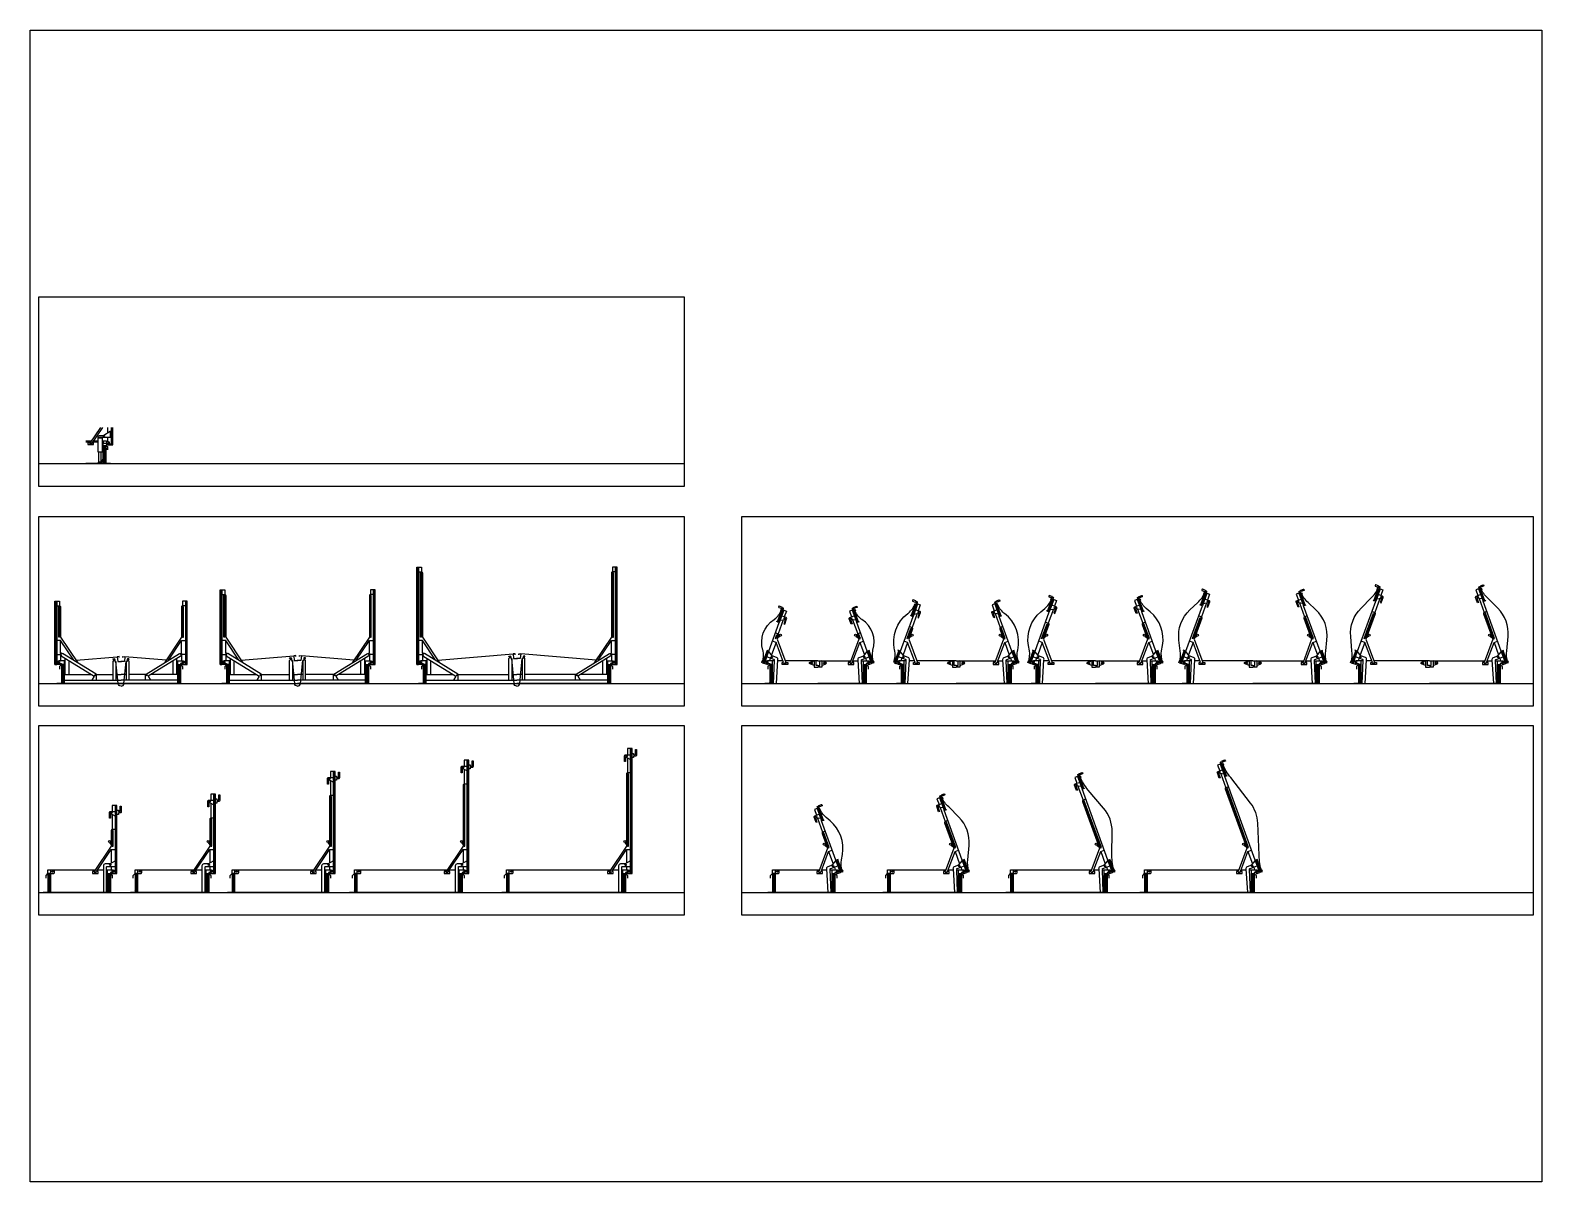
# Paper-space layout 'Layout1' of a CAD drawing. Header units: inches. Extents: x 1.05 to 9.45, y 0.8 to 7.2.
# The model-space entities are those that its viewports show. They can reach past a viewport. Long polylines and large blocks are cut down to what shows.
import ezdxf

# ---------------------------------------------------------------- set-up
doc = ezdxf.new("R2010")
doc.units = ezdxf.units.IN
doc.header["$MEASUREMENT"] = 0
for name, color, linetype in [('FINE', 70, 'Continuous'), ('HATCH', 170, 'Continuous'), ('THIN', 151, 'Continuous')]:
    doc.layers.add(name, color=color, linetype=linetype)
pattern_1 = [(45, (-36.46306, -11.94957), (-0.3535534, 0.3535534), []), (135, (-36.46306, -11.94957), (-0.3535534, -0.3535534), [])]
pattern_2 = [(45, (-88.55257, -11.94957), (-0.3535534, 0.3535534), []), (135, (-88.55257, -11.94957), (-0.3535534, -0.3535534), [])]
pattern_3 = [(45, (-151.82577, -11.94957), (-0.3535534, 0.3535534), []), (135, (-151.82577, -11.94957), (-0.3535534, -0.3535534), [])]
pattern_4 = [(45, (-222.489, -11.94957), (-0.3535534, 0.3535534), []), (135, (-222.489, -11.94957), (-0.3535534, -0.3535534), [])]
pattern_5 = [(45, (-308.9201, -11.94957), (-0.3535534, 0.3535534), []), (135, (-308.9201, -11.94957), (-0.3535534, -0.3535534), [])]
pattern_6 = [(0, (-73.63224, -122.47867), (1e-16, 0.5), [])]
pattern_7 = [(45, (-73.63224, -122.47867), (-0.3535534, 0.3535534), []), (135, (-73.63224, -122.47867), (-0.3535534, -0.3535534), [])]
pattern_8 = [(0, (-172.9628, -122.47867), (1e-16, 0.5), [])]
pattern_9 = [(45, (-172.9628, -122.47867), (-0.3535534, 0.3535534), []), (135, (-172.9628, -122.47867), (-0.3535534, -0.3535534), [])]
pattern_10 = [(0, (-300.9592, -122.47867), (1e-16, 0.5), [])]
pattern_11 = [(45, (-300.9592, -122.47867), (-0.3535534, 0.3535534), []), (135, (-300.9592, -122.47867), (-0.3535534, -0.3535534), [])]
pattern_12 = [(20, (-419.6215, -11.94957), (-0.1710101, 0.4698463), [])]
pattern_13 = [(45, (-419.6215, -11.94957), (-0.3535534, 0.3535534), []), (135, (-419.6215, -11.94957), (-0.3535534, -0.3535534), [])]
pattern_14 = [(20, (-486.4848, -11.94957), (-0.17101007, 0.4698463), [])]
pattern_15 = [(45, (-486.4848, -11.94957), (-0.3535534, 0.3535534), []), (135, (-486.4848, -11.94957), (-0.3535534, -0.3535534), [])]
pattern_16 = [(20, (-563.5046, -11.94957), (-0.17101007, 0.4698463), [])]
pattern_17 = [(45, (-563.5046, -11.94957), (-0.3535534, 0.3535534), []), (135, (-563.5046, -11.94957), (-0.3535534, -0.3535534), [])]
pattern_18 = [(20, (-641.37074, -11.94957), (-0.17101007, 0.4698463), [])]
pattern_19 = [(45, (-641.37074, -11.94957), (-0.3535534, 0.3535534), []), (135, (-641.37074, -11.94957), (-0.3535534, -0.3535534), [])]
pattern_20 = [(20, (-436.1257, -122.47867), (-0.17101007, 0.4698463), [])]
pattern_21 = [(340, (-436.1257, -122.47867), (0.1710101, 0.4698463), [])]
pattern_22 = [(45, (-436.1257, -122.47867), (-0.3535534, 0.3535534), []), (135, (-436.1257, -122.47867), (-0.3535534, -0.3535534), [])]
pattern_23 = [(20, (-512.7223, -122.47867), (-0.17101007, 0.4698463), [])]
pattern_24 = [(340, (-512.7223, -122.47867), (0.17101007, 0.4698463), [])]
pattern_25 = [(45, (-512.7223, -122.47867), (-0.3535534, 0.3535534), []), (135, (-512.7223, -122.47867), (-0.3535534, -0.3535534), [])]
pattern_26 = [(20, (-588.89573, -122.47867), (-0.17101007, 0.4698463), [])]
pattern_27 = [(340, (-588.89573, -122.47867), (0.17101007, 0.4698463), [])]
pattern_28 = [(45, (-588.89573, -122.47867), (-0.3535534, 0.3535534), []), (135, (-588.89573, -122.47867), (-0.3535534, -0.3535534), [])]
pattern_29 = [(20, (-675.6488, -122.47867), (-0.17101007, 0.4698463), [])]
pattern_30 = [(340, (-675.6488, -122.47867), (0.17101007, 0.4698463), [])]
pattern_31 = [(45, (-675.6488, -122.47867), (-0.3535534, 0.3535534), []), (135, (-675.6488, -122.47867), (-0.3535534, -0.3535534), [])]
pattern_32 = [(20, (-771.458, -122.47867), (-0.17101007, 0.4698463), [])]
pattern_33 = [(340, (-771.458, -122.47867), (0.17101007, 0.4698463), [])]
pattern_34 = [(45, (-771.458, -122.47867), (-0.3535534, 0.3535534), []), (135, (-771.458, -122.47867), (-0.3535534, -0.3535534), [])]

# ---------------------------------------------------------------- blocks, each defined once
blk = doc.blocks.new('AecDtl_rhatcha1')
at = {"layer": 'HATCH'}
h = blk.add_hatch(dxfattribs=at)
h.set_pattern_fill('ANSI31', color=256, scale=4, angle=315, style=0)
h.set_pattern_definition([(0, (-36.46306, -11.94957), (1e-16, 0.5), [])])
h.paths.add_polyline_path([(5, 46), (4, 46), (4, 10), (5, 10)])
h = blk.add_hatch(dxfattribs=at)
h.set_pattern_fill('ANSI37', color=256, scale=4, style=0)
h.set_pattern_definition(pattern_1)
h.paths.add_polyline_path([(-30, 10), (-31.5, 10), (-31.5, 0), (-30, 0)])
h = blk.add_hatch(dxfattribs=at)
h.set_pattern_fill('ANSI37', color=256, scale=4, style=0)
h.set_pattern_definition(pattern_1)
h.paths.add_polyline_path([(1.5, 10), (0, 10), (0, 0), (1.5, 0)])
at = {"layer": 'FINE'}
for points in [[(2.5, 24.39), (3, 24.39), (3, 32.75), (2.5, 32.75), (2.5, 24.39)], [(2, 26.03), (1.52, 26.74)]]:
    blk.add_lwpolyline(points, dxfattribs=at)
blk.add_lwpolyline([(1.1, 26.46), (2, 25.13, 0.414214)], format="xyb", dxfattribs=at)
for centre, radius in [((2, 42.1), 0.375), ((1.07, 26.96), 0.5), ((-29, 11), 0.375), ((-6.5, 10.5), 0.375), ((1.5, 14.5), 0.375), ((2.75, 11.25), 0.375)]:
    blk.add_circle(centre, radius, dxfattribs=at)
at = {"layer": 'THIN'}
for points in [[(4, 40.31), (1.5, 41.75), (1.5, 39.25), (1, 39.25), (1, 42.25, -0.414214), (1.5, 42.75), (2.5, 42.75), (4, 42.75)], [(5, 43.5), (5.75, 43.5), (5.75, 42.75), (6.75, 42.75), (6.75, 45.5), (7.25, 45.5), (7.25, 42.5, -0.414214), (6.75, 42), (5.75, 42), (5.75, 41.25), (5, 41.25)], [(4, 33.25), (2.5, 33.25, 0.414214), (2, 32.75), (2, 24.39), (-7.03, 11), (-8, 11), (-8, 10), (-5, 10), (-5, 11), (-5.83, 11), (2, 22.6), (4, 22.6)], [(-30, 10), (-28.5, 10, 0.414214), (-28, 10.5), (-28, 12)], [(-2, 0), (-2, 14.25, -0.414214), (-1, 15.25), (1.5, 15.25)], [(-0.5, 0), (-0.5, 13.25, -0.414214), (0, 13.75), (4, 13.75)], [(-0.5, 12), (2.75, 12, -1), (2.75, 10.5), (1.5, 10.5), (1.5, 10), (2.5, 9), (2.5, 7.5)]]:
    blk.add_lwpolyline(points, format="xyb", dxfattribs=at)
for points in [[(4, 46), (2.5, 46)], [(2.5, 46), (2.5, 42.75)], [(2.5, 41.17), (2.5, 33.25)], [(1.5, 15.25), (4, 16.69)], [(2, 22.6), (2, 15.54)], [(-32.5, 7.5), (-32.5, 9), (-31.5, 10), (-31.5, 12), (-6.36, 12)], [(-30, 10), (-30, 12)], [(-5.15, 12), (-2, 12)], [(0, 10), (0, 12)], [(2, 13.75), (2, 12)], [(2, 10.5), (2, 10)], [(2, 10), (4, 10)], [(-31.5, 0), (-34, 0)], [(0, 0), (-30, 0)], [(1.5, 0), (4, 0)]]:
    blk.add_lwpolyline(points, dxfattribs=at)
for points in [[(4, 10), (5, 10), (5, 46), (4, 46)], [(-30, 0), (-30, 10), (-31.5, 10), (-31.5, 0)], [(0, 0), (0, 10), (1.5, 10), (1.5, 0)]]:
    blk.add_lwpolyline(points, close=True, dxfattribs=at)
blk = doc.blocks.new('AecDtl_rhatcha2')
at = {"layer": 'HATCH'}
h = blk.add_hatch(dxfattribs=at)
h.set_pattern_fill('ANSI31', color=256, scale=4, angle=315, style=0)
h.set_pattern_definition([(0, (-88.55257, -11.94957), (1e-16, 0.5), [])])
h.paths.add_polyline_path([(5, 52), (4, 52), (4, 10), (5, 10)])
h = blk.add_hatch(dxfattribs=at)
h.set_pattern_fill('ANSI37', color=256, scale=4, style=0)
h.set_pattern_definition(pattern_2)
h.paths.add_polyline_path([(-36, 10), (-37.5, 10), (-37.5, 0), (-36, 0)])
h = blk.add_hatch(dxfattribs=at)
h.set_pattern_fill('ANSI37', color=256, scale=4, style=0)
h.set_pattern_definition(pattern_2)
h.paths.add_polyline_path([(1.5, 10), (0, 10), (0, 0), (1.5, 0)])
at = {"layer": 'FINE'}
for points in [[(2.5, 24.39), (3, 24.39), (3, 38.75), (2.5, 38.75), (2.5, 24.39)], [(2, 26.03), (1.52, 26.74)]]:
    blk.add_lwpolyline(points, dxfattribs=at)
blk.add_lwpolyline([(1.1, 26.46), (2, 25.13, 0.414214)], format="xyb", dxfattribs=at)
for centre, radius in [((2, 48.1), 0.375), ((1.07, 26.96), 0.5), ((-35, 11), 0.375), ((-6.5, 10.5), 0.375), ((1.5, 14.5), 0.375), ((2.75, 11.25), 0.375)]:
    blk.add_circle(centre, radius, dxfattribs=at)
at = {"layer": 'THIN'}
for points in [[(4, 46.31), (1.5, 47.75), (1.5, 45.25), (1, 45.25), (1, 48.25, -0.414214), (1.5, 48.75), (2.5, 48.75), (4, 48.75)], [(5, 49.5), (5.75, 49.5), (5.75, 48.75), (6.75, 48.75), (6.75, 51.5), (7.25, 51.5), (7.25, 48.5, -0.414214), (6.75, 48), (5.75, 48), (5.75, 47.25), (5, 47.25)], [(4, 39.25), (2.5, 39.25, 0.414214), (2, 38.75), (2, 24.39), (-7.03, 11), (-8, 11), (-8, 10), (-5, 10), (-5, 11), (-5.83, 11), (2, 22.6), (4, 22.6)], [(-36, 10), (-34.5, 10, 0.414214), (-34, 10.5), (-34, 12)], [(-2, 0), (-2, 14.25, -0.414214), (-1, 15.25), (1.5, 15.25)], [(-0.5, 0), (-0.5, 13.25, -0.414214), (0, 13.75), (4, 13.75)], [(-0.5, 12), (2.75, 12, -1), (2.75, 10.5), (1.5, 10.5), (1.5, 10), (2.5, 9), (2.5, 7.5)]]:
    blk.add_lwpolyline(points, format="xyb", dxfattribs=at)
for points in [[(4, 52), (2.5, 52)], [(2.5, 52), (2.5, 48.75)], [(2.5, 47.17), (2.5, 39.25)], [(1.5, 15.25), (4, 16.69)], [(2, 22.6), (2, 15.54)], [(-38.5, 7.5), (-38.5, 9), (-37.5, 10), (-37.5, 12), (-6.36, 12)], [(-36, 10), (-36, 12)], [(-5.15, 12), (-2, 12)], [(0, 10), (0, 12)], [(2, 13.75), (2, 12)], [(2, 10.5), (2, 10)], [(2, 10), (4, 10)], [(-37.5, 0), (-40, 0)], [(0, 0), (-36, 0)], [(1.5, 0), (4, 0)]]:
    blk.add_lwpolyline(points, dxfattribs=at)
for points in [[(4, 10), (5, 10), (5, 52), (4, 52)], [(-36, 0), (-36, 10), (-37.5, 10), (-37.5, 0)], [(0, 0), (0, 10), (1.5, 10), (1.5, 0)]]:
    blk.add_lwpolyline(points, close=True, dxfattribs=at)
blk = doc.blocks.new('AecDtl_rhatcha3')
at = {"layer": 'HATCH'}
h = blk.add_hatch(dxfattribs=at)
h.set_pattern_fill('ANSI31', color=256, scale=4, angle=315, style=0)
h.set_pattern_definition([(0, (-151.82577, -11.94957), (1e-16, 0.5), [])])
h.paths.add_polyline_path([(5, 64), (4, 64), (4, 10), (5, 10)])
h = blk.add_hatch(dxfattribs=at)
h.set_pattern_fill('ANSI37', color=256, scale=4, style=0)
h.set_pattern_definition(pattern_3)
h.paths.add_polyline_path([(-48, 10), (-49.5, 10), (-49.5, 0), (-48, 0)])
h = blk.add_hatch(dxfattribs=at)
h.set_pattern_fill('ANSI37', color=256, scale=4, style=0)
h.set_pattern_definition(pattern_3)
h.paths.add_polyline_path([(1.5, 10), (0, 10), (0, 0), (1.5, 0)])
at = {"layer": 'FINE'}
for points in [[(2.5, 24.39), (3, 24.39), (3, 50.75), (2.5, 50.75), (2.5, 24.39)], [(2, 26.03), (1.52, 26.74)]]:
    blk.add_lwpolyline(points, dxfattribs=at)
blk.add_lwpolyline([(1.1, 26.46), (2, 25.13, 0.414214)], format="xyb", dxfattribs=at)
for centre, radius in [((2, 60.1), 0.375), ((1.07, 26.96), 0.5), ((-47, 11), 0.375), ((-6.5, 10.5), 0.375), ((1.5, 14.5), 0.375), ((2.75, 11.25), 0.375)]:
    blk.add_circle(centre, radius, dxfattribs=at)
at = {"layer": 'THIN'}
for points in [[(4, 64), (2.5, 64)], [(2.5, 64), (2.5, 60.75)], [(2.5, 59.17), (2.5, 51.25)], [(1.5, 15.25), (4, 16.69)], [(2, 22.6), (2, 15.54)], [(-50.5, 7.5), (-50.5, 9), (-49.5, 10), (-49.5, 12), (-6.36, 12)], [(-48, 10), (-48, 12)], [(-5.15, 12), (-2, 12)], [(0, 10), (0, 12)], [(2, 13.75), (2, 12)], [(2, 10.5), (2, 10)], [(2, 10), (4, 10)], [(-49.5, 0), (-52, 0)], [(0, 0), (-48, 0)], [(1.5, 0), (4, 0)]]:
    blk.add_lwpolyline(points, dxfattribs=at)
for points in [[(4, 10), (5, 10), (5, 64), (4, 64)], [(-48, 0), (-48, 10), (-49.5, 10), (-49.5, 0)], [(0, 0), (0, 10), (1.5, 10), (1.5, 0)]]:
    blk.add_lwpolyline(points, close=True, dxfattribs=at)
for points in [[(4, 58.31), (1.5, 59.75), (1.5, 57.25), (1, 57.25), (1, 60.25, -0.414214), (1.5, 60.75), (2.5, 60.75), (4, 60.75)], [(5, 61.5), (5.75, 61.5), (5.75, 60.75), (6.75, 60.75), (6.75, 63.5), (7.25, 63.5), (7.25, 60.5, -0.414214), (6.75, 60), (5.75, 60), (5.75, 59.25), (5, 59.25)], [(4, 51.25), (2.5, 51.25, 0.414214), (2, 50.75), (2, 24.39), (-7.03, 11), (-8, 11), (-8, 10), (-5, 10), (-5, 11), (-5.83, 11), (2, 22.6), (4, 22.6)], [(-48, 10), (-46.5, 10, 0.414214), (-46, 10.5), (-46, 12)], [(-2, 0), (-2, 14.25, -0.414214), (-1, 15.25), (1.5, 15.25)], [(-0.5, 0), (-0.5, 13.25, -0.414214), (0, 13.75), (4, 13.75)], [(-0.5, 12), (2.75, 12, -1), (2.75, 10.5), (1.5, 10.5), (1.5, 10), (2.5, 9), (2.5, 7.5)]]:
    blk.add_lwpolyline(points, format="xyb", dxfattribs=at)
blk = doc.blocks.new('AecDtl_rhatcha4')
at = {"layer": 'HATCH'}
h = blk.add_hatch(dxfattribs=at)
h.set_pattern_fill('ANSI31', color=256, scale=4, angle=315, style=0)
h.set_pattern_definition([(0, (-222.489, -11.94957), (1e-16, 0.5), [])])
h.paths.add_polyline_path([(5, 70), (4, 70), (4, 10), (5, 10)])
h = blk.add_hatch(dxfattribs=at)
h.set_pattern_fill('ANSI37', color=256, scale=4, style=0)
h.set_pattern_definition(pattern_4)
h.paths.add_polyline_path([(-54, 10), (-55.5, 10), (-55.5, 0), (-54, 0)])
h = blk.add_hatch(dxfattribs=at)
h.set_pattern_fill('ANSI37', color=256, scale=4, style=0)
h.set_pattern_definition(pattern_4)
h.paths.add_polyline_path([(1.5, 10), (0, 10), (0, 0), (1.5, 0)])
at = {"layer": 'FINE'}
for points in [[(2.5, 24.39), (3, 24.39), (3, 56.75), (2.5, 56.75), (2.5, 24.39)], [(2, 26.03), (1.52, 26.74)]]:
    blk.add_lwpolyline(points, dxfattribs=at)
blk.add_lwpolyline([(1.1, 26.46), (2, 25.13, 0.414214)], format="xyb", dxfattribs=at)
for centre, radius in [((2, 66.1), 0.375), ((1.07, 26.96), 0.5), ((-53, 11), 0.375), ((-6.5, 10.5), 0.375), ((1.5, 14.5), 0.375), ((2.75, 11.25), 0.375)]:
    blk.add_circle(centre, radius, dxfattribs=at)
at = {"layer": 'THIN'}
for points in [[(4, 64.31), (1.5, 65.75), (1.5, 63.25), (1, 63.25), (1, 66.25, -0.414214), (1.5, 66.75), (2.5, 66.75), (4, 66.75)], [(5, 67.5), (5.75, 67.5), (5.75, 66.75), (6.75, 66.75), (6.75, 69.5), (7.25, 69.5), (7.25, 66.5, -0.414214), (6.75, 66), (5.75, 66), (5.75, 65.25), (5, 65.25)], [(4, 57.25), (2.5, 57.25, 0.414214), (2, 56.75), (2, 24.39), (-7.03, 11), (-8, 11), (-8, 10), (-5, 10), (-5, 11), (-5.83, 11), (2, 22.6), (4, 22.6)], [(-54, 10), (-52.5, 10, 0.414214), (-52, 10.5), (-52, 12)], [(-2, 0), (-2, 14.25, -0.414214), (-1, 15.25), (1.5, 15.25)], [(-0.5, 0), (-0.5, 13.25, -0.414214), (0, 13.75), (4, 13.75)], [(-0.5, 12), (2.75, 12, -1), (2.75, 10.5), (1.5, 10.5), (1.5, 10), (2.5, 9), (2.5, 7.5)]]:
    blk.add_lwpolyline(points, format="xyb", dxfattribs=at)
for points in [[(4, 70), (2.5, 70)], [(2.5, 70), (2.5, 66.75)], [(2.5, 65.17), (2.5, 57.25)], [(1.5, 15.25), (4, 16.69)], [(2, 22.6), (2, 15.54)], [(-56.5, 7.5), (-56.5, 9), (-55.5, 10), (-55.5, 12), (-6.36, 12)], [(-54, 10), (-54, 12)], [(-5.15, 12), (-2, 12)], [(0, 10), (0, 12)], [(2, 13.75), (2, 12)], [(2, 10.5), (2, 10)], [(2, 10), (4, 10)], [(-55.5, 0), (-58, 0)], [(0, 0), (-54, 0)], [(1.5, 0), (4, 0)]]:
    blk.add_lwpolyline(points, dxfattribs=at)
for points in [[(4, 10), (5, 10), (5, 70), (4, 70)], [(-54, 0), (-54, 10), (-55.5, 10), (-55.5, 0)], [(0, 0), (0, 10), (1.5, 10), (1.5, 0)]]:
    blk.add_lwpolyline(points, close=True, dxfattribs=at)
blk = doc.blocks.new('AecDtl_rhatcha5')
at = {"layer": 'HATCH'}
h = blk.add_hatch(dxfattribs=at)
h.set_pattern_fill('ANSI31', color=256, scale=4, angle=315, style=0)
h.set_pattern_definition([(0, (-308.9201, -11.94957), (1e-16, 0.5), [])])
h.paths.add_polyline_path([(5, 76), (4, 76), (4, 10), (5, 10)])
h = blk.add_hatch(dxfattribs=at)
h.set_pattern_fill('ANSI37', color=256, scale=4, style=0)
h.set_pattern_definition(pattern_5)
h.paths.add_polyline_path([(-60, 10), (-61.5, 10), (-61.5, 0), (-60, 0)])
h = blk.add_hatch(dxfattribs=at)
h.set_pattern_fill('ANSI37', color=256, scale=4, style=0)
h.set_pattern_definition(pattern_5)
h.paths.add_polyline_path([(1.5, 10), (0, 10), (0, 0), (1.5, 0)])
at = {"layer": 'FINE'}
for points in [[(2.5, 24.39), (3, 24.39), (3, 62.75), (2.5, 62.75), (2.5, 24.39)], [(2, 26.03), (1.52, 26.74)]]:
    blk.add_lwpolyline(points, dxfattribs=at)
blk.add_lwpolyline([(1.1, 26.46), (2, 25.13, 0.414214)], format="xyb", dxfattribs=at)
for centre, radius in [((2, 72.1), 0.375), ((1.07, 26.96), 0.5), ((-59, 11), 0.375), ((-6.5, 10.5), 0.375), ((1.5, 14.5), 0.375), ((2.75, 11.25), 0.375)]:
    blk.add_circle(centre, radius, dxfattribs=at)
at = {"layer": 'THIN'}
for points in [[(4, 70.31), (1.5, 71.75), (1.5, 69.25), (1, 69.25), (1, 72.25, -0.414214), (1.5, 72.75), (2.5, 72.75), (4, 72.75)], [(5, 73.5), (5.75, 73.5), (5.75, 72.75), (6.75, 72.75), (6.75, 75.5), (7.25, 75.5), (7.25, 72.5, -0.414214), (6.75, 72), (5.75, 72), (5.75, 71.25), (5, 71.25)], [(4, 63.25), (2.5, 63.25, 0.414214), (2, 62.75), (2, 24.39), (-7.03, 11), (-8, 11), (-8, 10), (-5, 10), (-5, 11), (-5.83, 11), (2, 22.6), (4, 22.6)], [(-60, 10), (-58.5, 10, 0.414214), (-58, 10.5), (-58, 12)], [(-2, 0), (-2, 14.25, -0.414214), (-1, 15.25), (1.5, 15.25)], [(-0.5, 0), (-0.5, 13.25, -0.414214), (0, 13.75), (4, 13.75)], [(-0.5, 12), (2.75, 12, -1), (2.75, 10.5), (1.5, 10.5), (1.5, 10), (2.5, 9), (2.5, 7.5)]]:
    blk.add_lwpolyline(points, format="xyb", dxfattribs=at)
for points in [[(4, 76), (2.5, 76)], [(2.5, 76), (2.5, 72.75)], [(2.5, 71.17), (2.5, 63.25)], [(1.5, 15.25), (4, 16.69)], [(2, 22.6), (2, 15.54)], [(-62.5, 7.5), (-62.5, 9), (-61.5, 10), (-61.5, 12), (-6.36, 12)], [(-60, 10), (-60, 12)], [(-5.15, 12), (-2, 12)], [(0, 10), (0, 12)], [(2, 13.75), (2, 12)], [(2, 10.5), (2, 10)], [(2, 10), (4, 10)], [(-61.5, 0), (-64, 0)], [(0, 0), (-60, 0)], [(1.5, 0), (4, 0)]]:
    blk.add_lwpolyline(points, dxfattribs=at)
for points in [[(4, 10), (5, 10), (5, 76), (4, 76)], [(-60, 0), (-60, 10), (-61.5, 10), (-61.5, 0)], [(0, 0), (0, 10), (1.5, 10), (1.5, 0)]]:
    blk.add_lwpolyline(points, close=True, dxfattribs=at)
blk = doc.blocks.new('AecDtl_rhatchb1')
at = {"layer": 'HATCH'}
h = blk.add_hatch(dxfattribs=at)
h.set_pattern_fill('ANSI31', color=256, scale=4, angle=315, style=0)
h.set_pattern_definition(pattern_6)
h.paths.add_polyline_path([(-64, 43.5), (-65, 43.5), (-65, 10), (-64, 10)])
h = blk.add_hatch(dxfattribs=at)
h.set_pattern_fill('ANSI31', color=256, scale=4, angle=315, style=0)
h.set_pattern_definition(pattern_6)
h.paths.add_polyline_path([(5, 43.5), (4, 43.5), (4, 10), (5, 10)])
h = blk.add_hatch(dxfattribs=at)
h.set_pattern_fill('ANSI37', color=256, scale=4, style=0)
h.set_pattern_definition(pattern_7)
h.paths.add_polyline_path([(-60, 10), (-61.5, 10), (-61.5, 0), (-60, 0)])
h = blk.add_hatch(dxfattribs=at)
h.set_pattern_fill('ANSI37', color=256, scale=4, style=0)
h.set_pattern_definition(pattern_7)
h.paths.add_polyline_path([(1.5, 10), (0, 10), (0, 0), (1.5, 0)])
at = {"layer": 'FINE'}
for points in [[(-62.5, 24.39), (-63, 24.39), (-63, 40.5), (-62.5, 40.5), (-62.5, 24.39)], [(2.5, 24.39), (3, 24.39), (3, 40.5), (2.5, 40.5), (2.5, 24.39)]]:
    blk.add_lwpolyline(points, dxfattribs=at)
for centre, radius in [((-62.75, 11.25), 0.375), ((-61.79, 15.55), 0.251), ((1.79, 15.55), 0.251), ((2.75, 11.25), 0.375), ((-43.62, 4.26), 0.251), ((-16.38, 4.26), 0.251)]:
    blk.add_circle(centre, radius, dxfattribs=at)
at = {"layer": 'THIN'}
for points in [[(-64, 10), (-65, 10), (-65, 43.5), (-64, 43.5)], [(4, 10), (5, 10), (5, 43.5), (4, 43.5)], [(-60, 0), (-60, 10), (-61.5, 10), (-61.5, 0)], [(0, 0), (0, 10), (1.5, 10), (1.5, 0)]]:
    blk.add_lwpolyline(points, close=True, dxfattribs=at)
for points in [[(-64, 43.5), (-62.5, 43.5)], [(-62.5, 43.5), (-62.5, 41)], [(4, 43.5), (2.5, 43.5)], [(2.5, 43.5), (2.5, 41)], [(-54.99, 12.2), (-62, 22.6), (-64, 22.6)], [(-5.01, 12.2), (2, 22.6), (4, 22.6)], [(-64, 15.2), (-62, 15.2), (-61.67, 14.98), (-61.7, 14.61), (-44.25, 3.76), (-45.5, 1.75)], [(-62, 10), (-64, 10)], [(-62, 15.2), (-62, 12)], [(-62, 10.5), (-62, 10)], [(-60, 10), (-60, 12)], [(-59.5, 4.75), (-59.5, 13.24)], [(-53.82, 12.26), (-32, 14.08)], [(-30.96, 13.67), (-31, 14.17), (-32, 14.08), (-31.79, 11.59), (-29.79, 11.59)], [(-29.04, 13.67), (-29, 14.17), (-28, 14.08), (-28.21, 11.59), (-30.21, 11.59)], [(-6.18, 12.26), (-28, 14.08)], [(4, 15.2), (2, 15.2), (1.67, 14.98), (1.7, 14.61), (-15.75, 3.76), (-14.5, 1.75)], [(-0.5, 4.75), (-0.5, 13.24)], [(0, 10), (0, 12)], [(2, 15.2), (2, 12)], [(2, 10.5), (2, 10)], [(2, 10), (4, 10)], [(-61.5, 0), (-64, 0)], [(-60, 4.75), (-45.84, 4.75)], [(-60, 1.75), (-30, 1.75)], [(0, 0), (-30, 0), (-60, 0)], [(-43.08, 4.75), (-34.25, 4.75)], [(-32.75, 4.75), (-30, 4.75)], [(-27.25, 4.75), (-30, 4.75)], [(0, 1.75), (-30, 1.75)], [(-16.92, 4.75), (-25.75, 4.75)], [(0, 4.75), (-14.16, 4.75)], [(1.5, 0), (4, 0)]]:
    blk.add_lwpolyline(points, dxfattribs=at)
for points in [[(-64, 41), (-62.5, 41, -0.414214), (-62, 40.5), (-62, 24.39), (-52.91, 10.91)], [(4, 41), (2.5, 41, 0.414214), (2, 40.5), (2, 24.39), (-7.09, 10.91)], [(-43, 1.75), (-43, 4.47, 0.259217), (-43.24, 4.9), (-60.9, 15.88), (-61.22, 15.7), (-62, 16.15), (-62, 22.6)], [(-17, 1.75), (-17, 4.47, -0.259217), (-16.76, 4.9), (0.9, 15.88), (1.22, 15.7), (2, 16.15), (2, 22.6)], [(-59.5, 12), (-62.75, 12, 1), (-62.75, 10.5), (-61.5, 10.5), (-61.5, 10), (-62.5, 9), (-62.5, 7.5)], [(-57.5, 4.75), (-57.5, 12, 0.414214)], [(-34.25, 1.75), (-34.25, 11.59), (-33.75, 12.09), (-33.75, 12.59), (-34.25, 12.59, -1), (-33.25, 12.59), (-33.25, 11.59), (-32.75, 11.59), (-32.75, 1.75)], [(-30, -1.5, -0.414214), (-31.5, 0), (-32.75, 11.59)], [(-30, -1.5, 0.414214), (-28.5, 0), (-27.25, 11.59)], [(-25.75, 1.75), (-25.75, 11.59), (-26.25, 12.09), (-26.25, 12.59), (-25.75, 12.59, 1), (-26.75, 12.59), (-26.75, 11.59), (-27.25, 11.59), (-27.25, 1.75)], [(-2.5, 4.75), (-2.5, 12, -0.414214)], [(-0.5, 12), (2.75, 12, -1), (2.75, 10.5), (1.5, 10.5), (1.5, 10), (2.5, 9), (2.5, 7.5)]]:
    blk.add_lwpolyline(points, format="xyb", dxfattribs=at)
blk = doc.blocks.new('AecDtl_rhatchb2')
at = {"layer": 'HATCH'}
h = blk.add_hatch(dxfattribs=at)
h.set_pattern_fill('ANSI31', color=256, scale=4, angle=315, style=0)
h.set_pattern_definition(pattern_8)
h.paths.add_polyline_path([(-76, 49.5), (-77, 49.5), (-77, 10), (-76, 10)])
h = blk.add_hatch(dxfattribs=at)
h.set_pattern_fill('ANSI31', color=256, scale=4, angle=315, style=0)
h.set_pattern_definition(pattern_8)
h.paths.add_polyline_path([(5, 49.5), (4, 49.5), (4, 10), (5, 10)])
h = blk.add_hatch(dxfattribs=at)
h.set_pattern_fill('ANSI37', color=256, scale=4, style=0)
h.set_pattern_definition(pattern_9)
h.paths.add_polyline_path([(-72, 10), (-73.5, 10), (-73.5, 0), (-72, 0)])
h = blk.add_hatch(dxfattribs=at)
h.set_pattern_fill('ANSI37', color=256, scale=4, style=0)
h.set_pattern_definition(pattern_9)
h.paths.add_polyline_path([(1.5, 10), (0, 10), (0, 0), (1.5, 0)])
at = {"layer": 'FINE'}
for points in [[(-74.5, 24.39), (-75, 24.39), (-75, 46.5), (-74.5, 46.5), (-74.5, 24.39)], [(2.5, 24.39), (3, 24.39), (3, 46.5), (2.5, 46.5), (2.5, 24.39)]]:
    blk.add_lwpolyline(points, dxfattribs=at)
for centre, radius in [((-74.75, 11.25), 0.375), ((-73.79, 15.55), 0.251), ((1.79, 15.55), 0.251), ((2.75, 11.25), 0.375), ((-55.62, 4.26), 0.251), ((-16.38, 4.26), 0.251)]:
    blk.add_circle(centre, radius, dxfattribs=at)
at = {"layer": 'THIN'}
for points in [[(-76, 10), (-77, 10), (-77, 49.5), (-76, 49.5)], [(4, 10), (5, 10), (5, 49.5), (4, 49.5)], [(-72, 0), (-72, 10), (-73.5, 10), (-73.5, 0)], [(0, 0), (0, 10), (1.5, 10), (1.5, 0)]]:
    blk.add_lwpolyline(points, close=True, dxfattribs=at)
for points in [[(-76, 49.5), (-74.5, 49.5)], [(-74.5, 49.5), (-74.5, 47)], [(4, 49.5), (2.5, 49.5)], [(2.5, 49.5), (2.5, 47)], [(-66.99, 12.2), (-74, 22.6), (-76, 22.6)], [(-5.01, 12.2), (2, 22.6), (4, 22.6)], [(-76, 15.2), (-74, 15.2), (-73.67, 14.98), (-73.7, 14.61), (-56.25, 3.76), (-57.5, 1.75)], [(-74, 10), (-76, 10)], [(-74, 15.2), (-74, 12)], [(-74, 10.5), (-74, 10)], [(-72, 10), (-72, 12)], [(-71.5, 4.75), (-71.5, 13.24)], [(-65.82, 12.26), (-38, 14.58)], [(-36.96, 14.17), (-37, 14.67), (-38, 14.58), (-37.79, 12.09), (-35.79, 12.09)], [(-35.04, 14.17), (-35, 14.67), (-34, 14.58), (-34.21, 12.09), (-36.21, 12.09)], [(-6.18, 12.26), (-34, 14.58)], [(4, 15.2), (2, 15.2), (1.67, 14.98), (1.7, 14.61), (-15.75, 3.76), (-14.5, 1.75)], [(-0.5, 4.75), (-0.5, 13.24)], [(0, 10), (0, 12)], [(2, 15.2), (2, 12)], [(2, 10.5), (2, 10)], [(2, 10), (4, 10)], [(-73.5, 0), (-76, 0)], [(-72, 4.75), (-57.84, 4.75)], [(-72, 1.75), (-36, 1.75)], [(-72, 0), (-36, 0)], [(-55.08, 4.75), (-40.25, 4.75)], [(-38.75, 4.75), (-36, 4.75)], [(-33.25, 4.75), (-36, 4.75)], [(0, 1.75), (-36, 1.75)], [(0, 0), (-36, 0)], [(-16.92, 4.75), (-31.75, 4.75)], [(0, 4.75), (-14.16, 4.75)], [(1.5, 0), (4, 0)]]:
    blk.add_lwpolyline(points, dxfattribs=at)
for points in [[(-76, 47), (-74.5, 47, -0.414214), (-74, 46.5), (-74, 24.39), (-64.91, 10.91)], [(4, 47), (2.5, 47, 0.414214), (2, 46.5), (2, 24.39), (-7.09, 10.91)], [(-55, 1.75), (-55, 4.47, 0.259217), (-55.24, 4.9), (-72.9, 15.88), (-73.22, 15.7), (-74, 16.15), (-74, 22.6)], [(-17, 1.75), (-17, 4.47, -0.259217), (-16.76, 4.9), (0.9, 15.88), (1.22, 15.7), (2, 16.15), (2, 22.6)], [(-71.5, 12), (-74.75, 12, 1), (-74.75, 10.5), (-73.5, 10.5), (-73.5, 10), (-74.5, 9), (-74.5, 7.5)], [(-69.5, 4.75), (-69.5, 12, 0.414214)], [(-40.25, 1.75), (-40.25, 12.09), (-39.75, 12.59), (-39.75, 13.09), (-40.25, 13.09, -1), (-39.25, 13.09), (-39.25, 12.09), (-38.75, 12.09), (-38.75, 1.75)], [(-36, -1.5, -0.414214), (-37.5, 0), (-38.75, 12.09)], [(-36, -1.5, 0.414214), (-34.5, 0), (-33.25, 12.09)], [(-31.75, 1.75), (-31.75, 12.09), (-32.25, 12.59), (-32.25, 13.09), (-31.75, 13.09, 1), (-32.75, 13.09), (-32.75, 12.09), (-33.25, 12.09), (-33.25, 1.75)], [(-2.5, 4.75), (-2.5, 12, -0.414214)], [(-0.5, 12), (2.75, 12, -1), (2.75, 10.5), (1.5, 10.5), (1.5, 10), (2.5, 9), (2.5, 7.5)]]:
    blk.add_lwpolyline(points, format="xyb", dxfattribs=at)
blk = doc.blocks.new('AecDtl_rhatchb3')
at = {"layer": 'HATCH'}
h = blk.add_hatch(dxfattribs=at)
h.set_pattern_fill('ANSI31', color=256, scale=4, angle=315, style=0)
h.set_pattern_definition(pattern_10)
h.paths.add_polyline_path([(-100, 61.5), (-101, 61.5), (-101, 10), (-100, 10)])
h = blk.add_hatch(dxfattribs=at)
h.set_pattern_fill('ANSI31', color=256, scale=4, angle=315, style=0)
h.set_pattern_definition(pattern_10)
h.paths.add_polyline_path([(5, 61.5), (4, 61.5), (4, 10), (5, 10)])
h = blk.add_hatch(dxfattribs=at)
h.set_pattern_fill('ANSI37', color=256, scale=4, style=0)
h.set_pattern_definition(pattern_11)
h.paths.add_polyline_path([(-96, 10), (-97.5, 10), (-97.5, 0), (-96, 0)])
h = blk.add_hatch(dxfattribs=at)
h.set_pattern_fill('ANSI37', color=256, scale=4, style=0)
h.set_pattern_definition(pattern_11)
h.paths.add_polyline_path([(1.5, 10), (0, 10), (0, 0), (1.5, 0)])
at = {"layer": 'FINE'}
for points in [[(-98.5, 24.39), (-99, 24.39), (-99, 58.5), (-98.5, 58.5), (-98.5, 24.39)], [(2.5, 24.39), (3, 24.39), (3, 58.5), (2.5, 58.5), (2.5, 24.39)]]:
    blk.add_lwpolyline(points, dxfattribs=at)
for centre, radius in [((-98.75, 11.25), 0.375), ((-97.79, 15.55), 0.251), ((1.79, 15.55), 0.251), ((2.75, 11.25), 0.375), ((-79.62, 4.26), 0.251), ((-16.38, 4.26), 0.251)]:
    blk.add_circle(centre, radius, dxfattribs=at)
at = {"layer": 'THIN'}
for points in [[(-100, 10), (-101, 10), (-101, 61.5), (-100, 61.5)], [(4, 10), (5, 10), (5, 61.5), (4, 61.5)], [(-96, 0), (-96, 10), (-97.5, 10), (-97.5, 0)], [(0, 0), (0, 10), (1.5, 10), (1.5, 0)]]:
    blk.add_lwpolyline(points, close=True, dxfattribs=at)
for points in [[(-100, 61.5), (-98.5, 61.5)], [(-98.5, 61.5), (-98.5, 59)], [(4, 61.5), (2.5, 61.5)], [(2.5, 61.5), (2.5, 59)], [(-90.99, 12.2), (-98, 22.6), (-100, 22.6)], [(-5.01, 12.2), (2, 22.6), (4, 22.6)], [(-100, 15.2), (-98, 15.2), (-97.67, 14.98), (-97.7, 14.61), (-80.25, 3.76), (-81.5, 1.75)], [(-98, 10), (-100, 10)], [(-98, 15.2), (-98, 12)], [(-98, 10.5), (-98, 10)], [(-96, 10), (-96, 12)], [(-95.5, 4.75), (-95.5, 13.24)], [(-89.82, 12.26), (-50, 15.58)], [(-48.96, 15.17), (-49, 15.67), (-50, 15.58), (-49.79, 13.09), (-47.79, 13.09)], [(-47.04, 15.17), (-47, 15.67), (-46, 15.58), (-46.21, 13.09), (-48.21, 13.09)], [(-6.18, 12.26), (-46, 15.58)], [(4, 15.2), (2, 15.2), (1.67, 14.98), (1.7, 14.61), (-15.75, 3.76), (-14.5, 1.75)], [(-0.5, 4.75), (-0.5, 13.24)], [(0, 10), (0, 12)], [(2, 15.2), (2, 12)], [(2, 10.5), (2, 10)], [(2, 10), (4, 10)], [(-97.5, 0), (-100, 0)], [(-96, 4.75), (-81.84, 4.75)], [(-96, 1.75), (-48, 1.75)], [(-96, 0), (-48, 0)], [(-79.08, 4.75), (-52.25, 4.75)], [(-50.75, 4.75), (-48, 4.75)], [(-45.25, 4.75), (-48, 4.75)], [(0, 1.75), (-48, 1.75)], [(0, 0), (-48, 0)], [(-16.92, 4.75), (-43.75, 4.75)], [(0, 4.75), (-14.16, 4.75)], [(1.5, 0), (4, 0)]]:
    blk.add_lwpolyline(points, dxfattribs=at)
for points in [[(-100, 59), (-98.5, 59, -0.414214), (-98, 58.5), (-98, 24.39), (-88.91, 10.91)], [(4, 59), (2.5, 59, 0.414214), (2, 58.5), (2, 24.39), (-7.09, 10.91)], [(-79, 1.75), (-79, 4.47, 0.259217), (-79.24, 4.9), (-96.9, 15.88), (-97.22, 15.7), (-98, 16.15), (-98, 22.6)], [(-17, 1.75), (-17, 4.47, -0.259217), (-16.76, 4.9), (0.9, 15.88), (1.22, 15.7), (2, 16.15), (2, 22.6)], [(-95.5, 12), (-98.75, 12, 1), (-98.75, 10.5), (-97.5, 10.5), (-97.5, 10), (-98.5, 9), (-98.5, 7.5)], [(-93.5, 4.75), (-93.5, 12, 0.414214)], [(-52.25, 1.75), (-52.25, 13.09), (-51.75, 13.59), (-51.75, 14.09), (-52.25, 14.09, -1), (-51.25, 14.09), (-51.25, 13.09), (-50.75, 13.09), (-50.75, 1.75)], [(-48, -1.5, -0.414214), (-49.5, 0), (-50.75, 13.09)], [(-48, -1.5, 0.414214), (-46.5, 0), (-45.25, 13.09)], [(-43.75, 1.75), (-43.75, 13.09), (-44.25, 13.59), (-44.25, 14.09), (-43.75, 14.09, 1), (-44.75, 14.09), (-44.75, 13.09), (-45.25, 13.09), (-45.25, 1.75)], [(-2.5, 4.75), (-2.5, 12, -0.414214)], [(-0.5, 12), (2.75, 12, -1), (2.75, 10.5), (1.5, 10.5), (1.5, 10), (2.5, 9), (2.5, 7.5)]]:
    blk.add_lwpolyline(points, format="xyb", dxfattribs=at)
blk = doc.blocks.new('AecDtl_rhatchc1')
at = {"layer": 'HATCH'}
h = blk.add_hatch(dxfattribs=at)
h.set_pattern_fill('ANSI31', color=256, scale=4, angle=335, style=0)
h.set_pattern_definition(pattern_12)
h.paths.add_polyline_path([(-7.02, 44.67), (-7.96, 44.33), (-5.57, 37.75), (-4.63, 38.1)])
h = blk.add_hatch(dxfattribs=at)
h.set_pattern_fill('ANSI31', color=256, scale=4, angle=335, style=0)
h.set_pattern_definition(pattern_12)
h.paths.add_polyline_path([(2.9, 17.42), (1.96, 17.08), (4.35, 10.5), (5.29, 10.84)])
h = blk.add_hatch(dxfattribs=at)
h.set_pattern_fill('ANSI37', color=256, scale=4, style=0)
h.set_pattern_definition(pattern_13)
h.paths.add_polyline_path([(-30, 10), (-31.5, 10), (-31.5, 0), (-30, 0)])
h = blk.add_hatch(dxfattribs=at)
h.set_pattern_fill('ANSI37', color=256, scale=4, style=0)
h.set_pattern_definition(pattern_13)
h.paths.add_polyline_path([(1.5, 10), (0, 10), (0, 0), (1.5, 0)])
at = {"layer": 'FINE'}
for points in [[(-7.61, 44.46), (-7.86, 45.16, -0.414214), (-7.72, 45.49), (-7.01, 45.74), (-7.05, 45.86, -0.414214), (-6.98, 46.02), (-5.57, 46.53, -0.414214), (-5.41, 46.46), (-5.24, 45.99, -0.414214), (-5.31, 45.83), (-6.72, 45.31, -0.414214), (-6.88, 45.39), (-6.93, 45.51), (-7.51, 45.29, 0.414214), (-7.59, 45.13), (-7.37, 44.55)], [(-4, 24.98), (-2.7, 24.04, 0.414214)]]:
    blk.add_lwpolyline(points, format="xyb", dxfattribs=at)
for points in [[(-1.98, 23.51), (-1.51, 23.68), (-4.37, 31.54), (-4.84, 31.37), (-1.98, 23.51)], [(-3.01, 24.88), (-3.7, 25.38)]]:
    blk.add_lwpolyline(points, dxfattribs=at)
for centre, radius in [((-8.51, 39.99), 0.375), ((-4.2, 25.44), 0.5), ((-29, 11), 0.375), ((-6.5, 10.5), 0.375), ((0.46, 13.88), 0.375), ((2.75, 11.25), 0.375)]:
    blk.add_circle(centre, radius, dxfattribs=at)
at = {"layer": 'THIN'}
for points in [[(-6.01, 38.98), (-8.86, 39.48), (-8, 37.13), (-8.47, 36.96), (-9.5, 39.78, -0.414214), (-9.2, 40.42), (-8.26, 40.76), (-6.85, 41.28)], [(5.44, 11.17, -0.126466), (4.97, 17.25), (5.45, 19.95, 0.267949), (-1.05, 37.8), (-3.15, 39.56, -0.126466), (-6.7, 44.52)], [(-3.6, 32.35), (-5.01, 31.84, 0.414214), (-5.31, 31.2), (-2.45, 23.34), (-7.03, 11), (-8, 11), (-8, 10), (-5, 10), (-5, 11), (-5.83, 11), (-1.84, 21.66), (0.04, 22.34)], [(-2, 0), (-2.74, 12.44, -0.414214), (-2.14, 13.73), (0.21, 14.58), (2.06, 16.79)], [(-30, 10), (-28.5, 10, 0.414214), (-28, 10.5), (-28, 12)], [(-0.5, 0), (-0.99, 12.02, -0.414214), (-0.69, 12.66), (3.07, 14.03)], [(-0.99, 12), (2.75, 12, -1), (2.75, 10.5), (1.5, 10.5), (1.5, 10), (2.5, 9), (2.5, 7.5)]]:
    blk.add_lwpolyline(points, format="xyb", dxfattribs=at)
for points in [[(-7.96, 44.33), (-9.37, 43.82)], [(-9.37, 43.82), (-8.26, 40.76)], [(-7.72, 39.28), (-5.01, 31.84)], [(1.96, 17.08), (-5.57, 37.75)], [(-4.63, 38.1), (-4.16, 38.27)], [(-1.84, 21.66), (0.58, 15.02)], [(2.9, 17.42), (3.37, 17.59)], [(-32.5, 7.5), (-32.5, 9), (-31.5, 10), (-31.5, 12), (-6.66, 12)], [(-30, 10), (-30, 12)], [(-5.45, 12), (-2.71, 12)], [(0, 10), (0, 12)], [(1.19, 13.34), (1.68, 12)], [(2.22, 10.5), (2.47, 9.82)], [(2.47, 9.82), (4.35, 10.5)], [(5.29, 10.84), (5.76, 11.02), (5.42, 11.96)], [(-31.5, 0), (-34, 0)], [(0, 0), (-30, 0)], [(1.5, 0), (4, 0)]]:
    blk.add_lwpolyline(points, dxfattribs=at)
for points in [[(-5.57, 37.75), (-4.63, 38.1), (-7.02, 44.67), (-7.96, 44.33)], [(4.35, 10.5), (1.96, 17.08), (2.9, 17.42), (5.29, 10.84)], [(-30, 0), (-30, 10), (-31.5, 10), (-31.5, 0)], [(0, 0), (0, 10), (1.5, 10), (1.5, 0)]]:
    blk.add_lwpolyline(points, close=True, dxfattribs=at)
blk = doc.blocks.new('AecDtl_rhatchc2')
at = {"layer": 'HATCH'}
h = blk.add_hatch(dxfattribs=at)
h.set_pattern_fill('ANSI31', color=256, scale=4, angle=335, style=0)
h.set_pattern_definition(pattern_14)
h.paths.add_polyline_path([(-9.07, 50.31), (-10.01, 49.97), (-7.62, 43.39), (-6.68, 43.73)])
h = blk.add_hatch(dxfattribs=at)
h.set_pattern_fill('ANSI31', color=256, scale=4, angle=335, style=0)
h.set_pattern_definition(pattern_14)
h.paths.add_polyline_path([(2.9, 17.42), (1.96, 17.08), (4.35, 10.5), (5.29, 10.84)])
h = blk.add_hatch(dxfattribs=at)
h.set_pattern_fill('ANSI37', color=256, scale=4, style=0)
h.set_pattern_definition(pattern_15)
h.paths.add_polyline_path([(-36, 10), (-37.5, 10), (-37.5, 0), (-36, 0)])
h = blk.add_hatch(dxfattribs=at)
h.set_pattern_fill('ANSI37', color=256, scale=4, style=0)
h.set_pattern_definition(pattern_15)
h.paths.add_polyline_path([(1.5, 10), (0, 10), (0, 0), (1.5, 0)])
at = {"layer": 'FINE'}
for points in [[(-9.66, 50.1), (-9.92, 50.8, -0.414214), (-9.77, 51.12), (-9.06, 51.38), (-9.11, 51.5, -0.414214), (-9.03, 51.66), (-7.62, 52.17, -0.414214), (-7.46, 52.1), (-7.29, 51.63, -0.414214), (-7.36, 51.47), (-8.77, 50.95, -0.414214), (-8.93, 51.03), (-8.98, 51.15), (-9.56, 50.93, 0.414214), (-9.64, 50.77), (-9.43, 50.18)], [(-4, 24.98), (-2.7, 24.04, 0.414214)]]:
    blk.add_lwpolyline(points, format="xyb", dxfattribs=at)
for points in [[(-1.98, 23.51), (-1.51, 23.68), (-6.42, 37.18), (-6.89, 37.01), (-1.98, 23.51)], [(-3.01, 24.88), (-3.7, 25.38)]]:
    blk.add_lwpolyline(points, dxfattribs=at)
for centre, radius in [((-10.56, 45.63), 0.375), ((-4.2, 25.44), 0.5), ((-35, 11), 0.375), ((-6.5, 10.5), 0.375), ((0.46, 13.88), 0.375), ((2.75, 11.25), 0.375)]:
    blk.add_circle(centre, radius, dxfattribs=at)
at = {"layer": 'THIN'}
for points in [[(-10.01, 49.97), (-11.42, 49.46)], [(-11.42, 49.46), (-10.31, 46.4)], [(-9.07, 50.31), (-8.6, 50.48), (-8.26, 49.54)], [(-9.77, 44.92), (-7.06, 37.48)], [(1.96, 17.08), (-7.62, 43.39)], [(-6.68, 43.73), (-6.21, 43.91)], [(-1.84, 21.66), (0.58, 15.02)], [(2.9, 17.42), (3.37, 17.59)], [(-38.5, 7.5), (-38.5, 9), (-37.5, 10), (-37.5, 12), (-6.66, 12)], [(-36, 10), (-36, 12)], [(-5.45, 12), (-2.71, 12)], [(0, 10), (0, 12)], [(1.19, 13.34), (1.68, 12)], [(2.22, 10.5), (2.47, 9.82)], [(2.47, 9.82), (4.35, 10.5)], [(5.29, 10.84), (5.76, 11.02), (5.42, 11.96)], [(-37.5, 0), (-40, 0)], [(0, 0), (-36, 0)], [(1.5, 0), (4, 0)]]:
    blk.add_lwpolyline(points, dxfattribs=at)
for points in [[(-7.62, 43.39), (-6.68, 43.73), (-9.07, 50.31), (-10.01, 49.97)], [(4.35, 10.5), (1.96, 17.08), (2.9, 17.42), (5.29, 10.84)], [(-36, 0), (-36, 10), (-37.5, 10), (-37.5, 0)], [(0, 0), (0, 10), (1.5, 10), (1.5, 0)]]:
    blk.add_lwpolyline(points, close=True, dxfattribs=at)
for points in [[(5.44, 11.17, -0.126466), (4.97, 17.25), (5.6, 24.84, 0.219361), (0.16, 39.79), (-5.2, 45.2, -0.126466), (-8.75, 50.16)], [(-8.07, 44.62), (-10.91, 45.12), (-10.05, 42.77), (-10.52, 42.6), (-11.55, 45.42, -0.414214), (-11.25, 46.06), (-10.31, 46.4), (-8.9, 46.92)], [(-5.65, 37.99), (-7.06, 37.48, 0.414214), (-7.36, 36.84), (-2.45, 23.34), (-7.03, 11), (-8, 11), (-8, 10), (-5, 10), (-5, 11), (-5.83, 11), (-1.84, 21.66), (0.04, 22.34)], [(-2, 0), (-2.74, 12.44, -0.414214), (-2.14, 13.73), (0.21, 14.58), (2.06, 16.79)], [(-36, 10), (-34.5, 10, 0.414214), (-34, 10.5), (-34, 12)], [(-0.5, 0), (-0.99, 12.02, -0.414214), (-0.69, 12.66), (3.07, 14.03)], [(-0.99, 12), (2.75, 12, -1), (2.75, 10.5), (1.5, 10.5), (1.5, 10), (2.5, 9), (2.5, 7.5)]]:
    blk.add_lwpolyline(points, format="xyb", dxfattribs=at)
blk = doc.blocks.new('AecDtl_rhatchc3')
at = {"layer": 'HATCH'}
h = blk.add_hatch(dxfattribs=at)
h.set_pattern_fill('ANSI31', color=256, scale=4, angle=335, style=0)
h.set_pattern_definition(pattern_16)
h.paths.add_polyline_path([(-13.18, 61.59), (-14.12, 61.25), (-11.72, 54.67), (-10.78, 55.01)])
h = blk.add_hatch(dxfattribs=at)
h.set_pattern_fill('ANSI31', color=256, scale=4, angle=335, style=0)
h.set_pattern_definition(pattern_16)
h.paths.add_polyline_path([(2.9, 17.42), (1.96, 17.08), (4.35, 10.5), (5.29, 10.84)])
h = blk.add_hatch(dxfattribs=at)
h.set_pattern_fill('ANSI37', color=256, scale=4, style=0)
h.set_pattern_definition(pattern_17)
h.paths.add_polyline_path([(-48, 10), (-49.5, 10), (-49.5, 0), (-48, 0)])
h = blk.add_hatch(dxfattribs=at)
h.set_pattern_fill('ANSI37', color=256, scale=4, style=0)
h.set_pattern_definition(pattern_17)
h.paths.add_polyline_path([(1.5, 10), (0, 10), (0, 0), (1.5, 0)])
at = {"layer": 'FINE'}
for points in [[(-13.76, 61.37), (-14.02, 62.08, -0.414214), (-13.87, 62.4), (-13.17, 62.66), (-13.21, 62.77, -0.414214), (-13.13, 62.93), (-11.73, 63.45, -0.414214), (-11.57, 63.37), (-11.39, 62.9, -0.414214), (-11.47, 62.74), (-12.88, 62.23, -0.414214), (-13.04, 62.3), (-13.08, 62.42), (-13.67, 62.21, 0.414214), (-13.74, 62.05), (-13.53, 61.46)], [(-4, 24.98), (-2.7, 24.04, 0.414214)]]:
    blk.add_lwpolyline(points, format="xyb", dxfattribs=at)
for points in [[(-1.98, 23.51), (-1.51, 23.68), (-10.52, 48.45), (-10.99, 48.28), (-1.98, 23.51)], [(-3.01, 24.88), (-3.7, 25.38)]]:
    blk.add_lwpolyline(points, dxfattribs=at)
for centre, radius in [((-14.66, 56.9), 0.375), ((-4.2, 25.44), 0.5), ((-47, 11), 0.375), ((-6.5, 10.5), 0.375), ((0.46, 13.88), 0.375), ((2.75, 11.25), 0.375)]:
    blk.add_circle(centre, radius, dxfattribs=at)
at = {"layer": 'THIN'}
for points in [[(-12.17, 55.9), (-15.01, 56.4), (-14.16, 54.05), (-14.63, 53.88), (-15.65, 56.7, -0.414214), (-15.35, 57.34), (-14.41, 57.68), (-13.01, 58.19)], [(5.44, 11.17, -0.090393), (4.12, 19.6), (4.22, 32.12, 0.180475), (-0.33, 44.6), (-8.45, 54.13, -0.090393), (-12.86, 61.44)], [(-9.76, 49.27), (-11.17, 48.75, 0.414214), (-11.46, 48.11), (-2.45, 23.34), (-7.03, 11), (-8, 11), (-8, 10), (-5, 10), (-5, 11), (-5.83, 11), (-1.84, 21.66), (0.04, 22.34)], [(-2, 0), (-2.74, 12.44, -0.414214), (-2.14, 13.73), (0.21, 14.58), (2.06, 16.79)], [(-48, 10), (-46.5, 10, 0.414214), (-46, 10.5), (-46, 12)], [(-0.5, 0), (-0.99, 12.02, -0.414214), (-0.69, 12.66), (3.07, 14.03)], [(-0.99, 12), (2.75, 12, -1), (2.75, 10.5), (1.5, 10.5), (1.5, 10), (2.5, 9), (2.5, 7.5)]]:
    blk.add_lwpolyline(points, format="xyb", dxfattribs=at)
for points in [[(-14.12, 61.25), (-15.53, 60.73)], [(-15.53, 60.73), (-14.41, 57.68)], [(-13.88, 56.2), (-11.17, 48.75)], [(-13.18, 61.59), (-12.71, 61.76), (-12.37, 60.82)], [(1.96, 17.08), (-11.72, 54.67)], [(-10.78, 55.01), (-10.31, 55.18)], [(-1.84, 21.66), (0.58, 15.02)], [(2.9, 17.42), (3.37, 17.59)], [(-50.5, 7.5), (-50.5, 9), (-49.5, 10), (-49.5, 12), (-6.66, 12)], [(-48, 10), (-48, 12)], [(-5.45, 12), (-2.71, 12)], [(0, 10), (0, 12)], [(1.19, 13.34), (1.68, 12)], [(2.22, 10.5), (2.47, 9.82)], [(2.47, 9.82), (4.35, 10.5)], [(5.29, 10.84), (5.76, 11.02), (5.42, 11.96)], [(-49.5, 0), (-52, 0)], [(0, 0), (-48, 0)], [(1.5, 0), (4, 0)]]:
    blk.add_lwpolyline(points, dxfattribs=at)
for points in [[(-11.72, 54.67), (-10.78, 55.01), (-13.18, 61.59), (-14.12, 61.25)], [(4.35, 10.5), (1.96, 17.08), (2.9, 17.42), (5.29, 10.84)], [(-48, 0), (-48, 10), (-49.5, 10), (-49.5, 0)], [(0, 0), (0, 10), (1.5, 10), (1.5, 0)]]:
    blk.add_lwpolyline(points, close=True, dxfattribs=at)
blk = doc.blocks.new('AecDtl_rhatchc4')
at = {"layer": 'HATCH'}
h = blk.add_hatch(dxfattribs=at)
h.set_pattern_fill('ANSI31', color=256, scale=4, angle=335, style=0)
h.set_pattern_definition(pattern_18)
h.paths.add_polyline_path([(-15.57, 68.17), (-16.51, 67.82), (-14.12, 61.25), (-13.18, 61.59)])
h = blk.add_hatch(dxfattribs=at)
h.set_pattern_fill('ANSI31', color=256, scale=4, angle=335, style=0)
h.set_pattern_definition(pattern_18)
h.paths.add_polyline_path([(2.9, 17.42), (1.96, 17.08), (4.35, 10.5), (5.29, 10.84)])
h = blk.add_hatch(dxfattribs=at)
h.set_pattern_fill('ANSI37', color=256, scale=4, style=0)
h.set_pattern_definition(pattern_19)
h.paths.add_polyline_path([(-55, 10), (-56.5, 10), (-56.5, 0), (-55, 0)])
h = blk.add_hatch(dxfattribs=at)
h.set_pattern_fill('ANSI37', color=256, scale=4, style=0)
h.set_pattern_definition(pattern_19)
h.paths.add_polyline_path([(1.5, 10), (0, 10), (0, 0), (1.5, 0)])
at = {"layer": 'FINE'}
for points in [[(-16.16, 67.95), (-16.42, 68.66, -0.414214), (-16.27, 68.98), (-15.56, 69.23), (-15.6, 69.35, -0.414214), (-15.53, 69.51), (-14.12, 70.02, -0.414214), (-13.96, 69.95), (-13.79, 69.48, -0.414214), (-13.86, 69.32), (-15.27, 68.81, -0.414214), (-15.43, 68.88), (-15.48, 69), (-16.06, 68.79, 0.414214), (-16.14, 68.63), (-15.92, 68.04)], [(-4, 24.98), (-2.7, 24.04, 0.414214)]]:
    blk.add_lwpolyline(points, format="xyb", dxfattribs=at)
for points in [[(-1.98, 23.51), (-1.51, 23.68), (-12.92, 55.03), (-13.39, 54.86), (-1.98, 23.51)], [(-3.01, 24.88), (-3.7, 25.38)]]:
    blk.add_lwpolyline(points, dxfattribs=at)
for centre, radius in [((-17.06, 63.48), 0.375), ((-4.2, 25.44), 0.5), ((-54, 11), 0.375), ((-6.5, 10.5), 0.375), ((0.46, 13.88), 0.375), ((2.75, 11.25), 0.375)]:
    blk.add_circle(centre, radius, dxfattribs=at)
at = {"layer": 'THIN'}
for points in [[(-14.56, 62.47), (-17.41, 62.98), (-16.55, 60.63), (-17.02, 60.46), (-18.05, 63.27, -0.414214), (-17.75, 63.92), (-16.81, 64.26), (-15.4, 64.77)], [(5.44, 11.17, -0.090393), (4.12, 19.6), (3.35, 36.55, 0.153032), (-0.54, 47.23), (-10.85, 60.71, -0.090393), (-15.25, 68.02)], [(-12.15, 55.84), (-13.56, 55.33, 0.414214), (-13.86, 54.69), (-2.45, 23.34), (-7.03, 11), (-8, 11), (-8, 10), (-5, 10), (-5, 11), (-5.83, 11), (-1.84, 21.66), (0.04, 22.34)], [(-2, 0), (-2.74, 12.44, -0.414214), (-2.14, 13.73), (0.21, 14.58), (2.06, 16.79)], [(-55, 10), (-53.5, 10, 0.414214), (-53, 10.5), (-53, 12)], [(-0.5, 0), (-0.99, 12.02, -0.414214), (-0.69, 12.66), (3.07, 14.03)], [(-0.99, 12), (2.75, 12, -1), (2.75, 10.5), (1.5, 10.5), (1.5, 10), (2.5, 9), (2.5, 7.5)]]:
    blk.add_lwpolyline(points, format="xyb", dxfattribs=at)
for points in [[(-16.51, 67.82), (-17.92, 67.31)], [(-17.92, 67.31), (-16.81, 64.26)], [(-15.57, 68.17), (-15.1, 68.34), (-14.76, 67.4)], [(-16.27, 62.77), (-13.56, 55.33)], [(1.96, 17.08), (-14.12, 61.25)], [(-13.18, 61.59), (-12.71, 61.76)], [(-1.84, 21.66), (0.58, 15.02)], [(2.9, 17.42), (3.37, 17.59)], [(-57.5, 7.5), (-57.5, 9), (-56.5, 10), (-56.5, 12), (-6.66, 12)], [(-55, 10), (-55, 12)], [(-5.45, 12), (-2.71, 12)], [(0, 10), (0, 12)], [(1.19, 13.34), (1.68, 12)], [(2.22, 10.5), (2.47, 9.82)], [(2.47, 9.82), (4.35, 10.5)], [(5.29, 10.84), (5.76, 11.02), (5.42, 11.96)], [(-56.5, 0), (-59, 0)], [(0, 0), (-55, 0)], [(1.5, 0), (4, 0)]]:
    blk.add_lwpolyline(points, dxfattribs=at)
for points in [[(-14.12, 61.25), (-13.18, 61.59), (-15.57, 68.17), (-16.51, 67.82)], [(4.35, 10.5), (1.96, 17.08), (2.9, 17.42), (5.29, 10.84)], [(-55, 0), (-55, 10), (-56.5, 10), (-56.5, 0)], [(0, 0), (0, 10), (1.5, 10), (1.5, 0)]]:
    blk.add_lwpolyline(points, close=True, dxfattribs=at)
blk = doc.blocks.new('AecDtl_rhatchd1')
at = {"layer": 'HATCH'}
h = blk.add_hatch(dxfattribs=at)
h.set_pattern_fill('ANSI31', color=256, scale=4, angle=295, style=0)
h.set_pattern_definition(pattern_21)
h.paths.add_polyline_path([(-42.09, 38.69), (-43.03, 39.04), (-45.43, 32.46), (-44.49, 32.12)])
h = blk.add_hatch(dxfattribs=at)
h.set_pattern_fill('ANSI31', color=256, scale=4, angle=335, style=0)
h.set_pattern_definition(pattern_20)
h.paths.add_polyline_path([(-4.97, 39.04), (-5.91, 38.69), (-3.51, 32.12), (-2.57, 32.46)])
h = blk.add_hatch(dxfattribs=at)
h.set_pattern_fill('ANSI31', color=256, scale=4, angle=295, style=0)
h.set_pattern_definition(pattern_21)
h.paths.add_polyline_path([(-49.96, 17.08), (-50.9, 17.42), (-53.29, 10.84), (-52.35, 10.5)])
h = blk.add_hatch(dxfattribs=at)
h.set_pattern_fill('ANSI31', color=256, scale=4, angle=335, style=0)
h.set_pattern_definition(pattern_20)
h.paths.add_polyline_path([(2.9, 17.42), (1.96, 17.08), (4.35, 10.5), (5.29, 10.84)])
h = blk.add_hatch(dxfattribs=at)
h.set_pattern_fill('ANSI37', color=256, scale=4, style=0)
h.set_pattern_definition(pattern_22)
h.paths.add_polyline_path([(-48, 10), (-49.5, 10), (-49.5, 0), (-48, 0)])
h = blk.add_hatch(dxfattribs=at)
h.set_pattern_fill('ANSI37', color=256, scale=4, style=0)
h.set_pattern_definition(pattern_22)
h.paths.add_polyline_path([(1.5, 10), (0, 10), (0, 0), (1.5, 0)])
at = {"layer": 'FINE'}
for points in [[(-42.44, 38.82), (-42.19, 39.53, 0.414214), (-42.34, 39.85), (-43.04, 40.1), (-43, 40.22, 0.414214), (-43.07, 40.38), (-44.48, 40.89, 0.414214), (-44.64, 40.82), (-44.81, 40.35, 0.414214), (-44.74, 40.19), (-43.33, 39.68, 0.414214), (-43.17, 39.75), (-43.13, 39.87), (-42.54, 39.65, -0.414214), (-42.47, 39.49), (-42.68, 38.91)], [(-5.56, 38.82), (-5.81, 39.53, -0.414214), (-5.66, 39.85), (-4.96, 40.1), (-5, 40.22, -0.414214), (-4.93, 40.38), (-3.52, 40.89, -0.414214), (-3.36, 40.82), (-3.19, 40.35, -0.414214), (-3.26, 40.19), (-4.67, 39.68, -0.414214), (-4.83, 39.75), (-4.87, 39.87), (-5.46, 39.65, 0.414214), (-5.53, 39.49), (-5.32, 38.91)], [(-44, 24.98), (-45.3, 24.04, -0.414214)], [(-4, 24.98), (-2.7, 24.04, 0.414214)]]:
    blk.add_lwpolyline(points, format="xyb", dxfattribs=at)
for points in [[(-46.02, 23.51), (-46.49, 23.68), (-45.68, 25.9), (-45.21, 25.73), (-46.02, 23.51)], [(-44.99, 24.88), (-44.3, 25.38)], [(-3.01, 24.88), (-3.7, 25.38)], [(-1.98, 23.51), (-1.51, 23.68), (-2.32, 25.9), (-2.79, 25.73), (-1.98, 23.51)]]:
    blk.add_lwpolyline(points, dxfattribs=at)
for centre, radius in [((-41.55, 34.35), 0.375), ((-6.45, 34.35), 0.375), ((-43.8, 25.44), 0.5), ((-4.2, 25.44), 0.5), ((-50.75, 11.25), 0.375), ((-48.46, 13.88), 0.375), ((-41.5, 10.5), 0.375), ((-27.36, 10.75), 0.375), ((-20.64, 10.75), 0.375), ((-6.5, 10.5), 0.375), ((0.46, 13.88), 0.375), ((2.75, 11.25), 0.375)]:
    blk.add_circle(centre, radius, dxfattribs=at)
at = {"layer": 'THIN'}
for points in [[(-53.44, 11.17, 0.126466), (-52.97, 17.25), (-53.09, 17.63, -0.34128), (-47.24, 33.71), (-46.9, 33.92, 0.126466), (-43.35, 38.89)], [(-44.04, 33.34), (-41.2, 33.84), (-42.05, 31.5), (-41.58, 31.32), (-40.56, 34.14, 0.414214), (-40.85, 34.78), (-41.79, 35.13), (-43.2, 35.64)], [(-3.96, 33.34), (-6.8, 33.84), (-5.95, 31.5), (-6.42, 31.32), (-7.44, 34.14, -0.414214), (-7.15, 34.78), (-6.21, 35.13), (-4.8, 35.64)], [(5.44, 11.17, -0.126466), (4.97, 17.25), (5.09, 17.63, 0.34128), (-0.76, 33.71), (-1.1, 33.92, -0.126466), (-4.65, 38.89)], [(-46.45, 26.71), (-45.04, 26.2, -0.414214), (-44.74, 25.56), (-45.55, 23.34), (-40.97, 11), (-40, 11), (-40, 10), (-43, 10), (-43, 11), (-42.17, 11), (-46.16, 21.66), (-48.04, 22.34)], [(-1.55, 26.71), (-2.96, 26.2, 0.414214), (-3.26, 25.56), (-2.45, 23.34), (-7.03, 11), (-8, 11), (-8, 10), (-5, 10), (-5, 11), (-5.83, 11), (-1.84, 21.66), (0.04, 22.34)], [(-46, 0), (-45.26, 12.44, 0.414214), (-45.86, 13.73), (-48.21, 14.58), (-50.06, 16.79)], [(-2, 0), (-2.74, 12.44, -0.414214), (-2.14, 13.73), (0.21, 14.58), (2.06, 16.79)], [(-47.01, 12), (-50.75, 12, 1), (-50.75, 10.5), (-49.5, 10.5), (-49.5, 10), (-50.5, 9), (-50.5, 7.5)], [(-47.5, 0), (-47.01, 12.02, 0.414214), (-47.31, 12.66), (-51.07, 14.03)], [(-26, 9.5), (-28.18, 10.28, -0.704719), (-28.18, 11.22), (-26, 12)], [(-22, 9.5), (-19.82, 10.28, 0.704719), (-19.82, 11.22), (-22, 12)], [(-0.5, 0), (-0.99, 12.02, -0.414214), (-0.69, 12.66), (3.07, 14.03)], [(-0.99, 12), (2.75, 12, -1), (2.75, 10.5), (1.5, 10.5), (1.5, 10), (2.5, 9), (2.5, 7.5)]]:
    blk.add_lwpolyline(points, format="xyb", dxfattribs=at)
for points in [[(-49.96, 17.08), (-44.49, 32.12)], [(-45.43, 32.46), (-45.9, 32.63)], [(-42.33, 33.64), (-45.04, 26.2)], [(-43.03, 39.04), (-43.5, 39.21), (-43.84, 38.27)], [(-42.09, 38.69), (-40.68, 38.18)], [(-40.68, 38.18), (-41.79, 35.13)], [(-5.91, 38.69), (-7.32, 38.18)], [(-7.32, 38.18), (-6.21, 35.13)], [(-5.67, 33.64), (-2.96, 26.2)], [(-4.97, 39.04), (-4.5, 39.21), (-4.16, 38.27)], [(1.96, 17.08), (-3.51, 32.12)], [(-2.57, 32.46), (-2.1, 32.63)], [(-46.16, 21.66), (-48.58, 15.02)], [(-1.84, 21.66), (0.58, 15.02)], [(2.9, 17.42), (3.37, 17.59)], [(-53.29, 10.84), (-53.76, 11.02), (-53.42, 11.96)], [(-50.47, 9.82), (-52.35, 10.5)], [(-50.22, 10.5), (-50.47, 9.82)], [(-49.19, 13.34), (-49.68, 12)], [(-48, 10), (-48, 12)], [(-42.55, 12), (-45.29, 12)], [(-24, 12), (-41.34, 12)], [(-24, 9.5), (-25, 9.5), (-25, 12), (-26, 12), (-26, 8.5), (-24, 8.5)], [(-24, 12), (-6.66, 12)], [(-24, 9.5), (-23, 9.5), (-23, 12), (-22, 12), (-22, 8.5), (-24, 8.5)], [(-5.45, 12), (-2.71, 12)], [(0, 10), (0, 12)], [(1.19, 13.34), (1.68, 12)], [(2.22, 10.5), (2.47, 9.82)], [(2.47, 9.82), (4.35, 10.5)], [(5.29, 10.84), (5.76, 11.02), (5.42, 11.96)], [(-49.5, 0), (-52, 0)], [(-48, 0), (-24, 0)], [(0, 0), (-24, 0)], [(1.5, 0), (4, 0)]]:
    blk.add_lwpolyline(points, dxfattribs=at)
for points in [[(-44.49, 32.12), (-45.43, 32.46), (-43.03, 39.04), (-42.09, 38.69)], [(-3.51, 32.12), (-2.57, 32.46), (-4.97, 39.04), (-5.91, 38.69)], [(-52.35, 10.5), (-49.96, 17.08), (-50.9, 17.42), (-53.29, 10.84)], [(4.35, 10.5), (1.96, 17.08), (2.9, 17.42), (5.29, 10.84)], [(-48, 0), (-48, 10), (-49.5, 10), (-49.5, 0)], [(0, 0), (0, 10), (1.5, 10), (1.5, 0)]]:
    blk.add_lwpolyline(points, close=True, dxfattribs=at)
blk = doc.blocks.new('AecDtl_rhatchd2')
at = {"layer": 'HATCH'}
h = blk.add_hatch(dxfattribs=at)
h.set_pattern_fill('ANSI31', color=256, scale=4, angle=295, style=0)
h.set_pattern_definition(pattern_24)
h.paths.add_polyline_path([(-47.89, 41.98), (-48.83, 42.32), (-51.23, 35.75), (-50.29, 35.4)])
h = blk.add_hatch(dxfattribs=at)
h.set_pattern_fill('ANSI31', color=256, scale=4, angle=335, style=0)
h.set_pattern_definition(pattern_23)
h.paths.add_polyline_path([(-6.17, 42.32), (-7.11, 41.98), (-4.71, 35.4), (-3.77, 35.75)])
h = blk.add_hatch(dxfattribs=at)
h.set_pattern_fill('ANSI31', color=256, scale=4, angle=295, style=0)
h.set_pattern_definition(pattern_24)
h.paths.add_polyline_path([(-56.96, 17.08), (-57.9, 17.42), (-60.29, 10.84), (-59.35, 10.5)])
h = blk.add_hatch(dxfattribs=at)
h.set_pattern_fill('ANSI31', color=256, scale=4, angle=335, style=0)
h.set_pattern_definition(pattern_23)
h.paths.add_polyline_path([(2.9, 17.42), (1.96, 17.08), (4.35, 10.5), (5.29, 10.84)])
h = blk.add_hatch(dxfattribs=at)
h.set_pattern_fill('ANSI37', color=256, scale=4, style=0)
h.set_pattern_definition(pattern_25)
h.paths.add_polyline_path([(-55, 10), (-56.5, 10), (-56.5, 0), (-55, 0)])
h = blk.add_hatch(dxfattribs=at)
h.set_pattern_fill('ANSI37', color=256, scale=4, style=0)
h.set_pattern_definition(pattern_25)
h.paths.add_polyline_path([(1.5, 10), (0, 10), (0, 0), (1.5, 0)])
at = {"layer": 'FINE'}
for points in [[(-48.25, 42.11), (-47.99, 42.82, 0.414214), (-48.14, 43.14), (-48.84, 43.39), (-48.8, 43.51, 0.414214), (-48.88, 43.67), (-50.29, 44.18, 0.414214), (-50.45, 44.11), (-50.62, 43.64, 0.414214), (-50.54, 43.48), (-49.13, 42.97, 0.414214), (-48.97, 43.04), (-48.93, 43.16), (-48.34, 42.94, -0.414214), (-48.27, 42.78), (-48.48, 42.2)], [(-6.75, 42.11), (-7.01, 42.82, -0.414214), (-6.86, 43.14), (-6.16, 43.39), (-6.2, 43.51, -0.414214), (-6.12, 43.67), (-4.71, 44.18, -0.414214), (-4.55, 44.11), (-4.38, 43.64, -0.414214), (-4.46, 43.48), (-5.87, 42.97, -0.414214), (-6.03, 43.04), (-6.07, 43.16), (-6.66, 42.94, 0.414214), (-6.73, 42.78), (-6.52, 42.2)], [(-51, 24.98), (-52.3, 24.04, -0.414214)], [(-4, 24.98), (-2.7, 24.04, 0.414214)]]:
    blk.add_lwpolyline(points, format="xyb", dxfattribs=at)
for points in [[(-53.02, 23.51), (-53.49, 23.68), (-51.49, 29.19), (-51.02, 29.02), (-53.02, 23.51)], [(-51.99, 24.88), (-51.3, 25.38)], [(-1.98, 23.51), (-1.51, 23.68), (-3.51, 29.19), (-3.98, 29.02), (-1.98, 23.51)], [(-3.01, 24.88), (-3.7, 25.38)]]:
    blk.add_lwpolyline(points, dxfattribs=at)
for centre, radius in [((-47.35, 37.64), 0.375), ((-7.65, 37.64), 0.375), ((-50.8, 25.44), 0.5), ((-4.2, 25.44), 0.5), ((-57.75, 11.25), 0.375), ((-55.46, 13.88), 0.375), ((-48.5, 10.5), 0.375), ((-30.86, 10.75), 0.375), ((-24.14, 10.75), 0.375), ((-6.5, 10.5), 0.375), ((0.46, 13.88), 0.375), ((2.75, 11.25), 0.375)]:
    blk.add_circle(centre, radius, dxfattribs=at)
at = {"layer": 'THIN'}
for points in [[(-60.44, 11.17, 0.126466), (-59.97, 17.25), (-60.06, 17.62, -0.294633), (-53.01, 36.98), (-52.7, 37.21, 0.126466), (-49.15, 42.18)], [(5.44, 11.17, -0.126466), (4.97, 17.25), (5.06, 17.62, 0.294633), (-1.99, 36.98), (-2.3, 37.21, -0.126466), (-5.85, 42.18)], [(-49.84, 36.63), (-47, 37.13), (-47.85, 34.78), (-47.38, 34.61), (-46.36, 37.43, 0.414214), (-46.66, 38.07), (-47.6, 38.42), (-49.01, 38.93)], [(-5.16, 36.63), (-8, 37.13), (-7.15, 34.78), (-7.62, 34.61), (-8.64, 37.43, -0.414214), (-8.34, 38.07), (-7.4, 38.42), (-5.99, 38.93)], [(-52.26, 30), (-50.85, 29.49, -0.414214), (-50.55, 28.85), (-52.55, 23.34), (-47.97, 11), (-47, 11), (-47, 10), (-50, 10), (-50, 11), (-49.17, 11), (-53.16, 21.66), (-55.04, 22.34)], [(-2.74, 30), (-4.15, 29.49, 0.414214), (-4.45, 28.85), (-2.45, 23.34), (-7.03, 11), (-8, 11), (-8, 10), (-5, 10), (-5, 11), (-5.83, 11), (-1.84, 21.66), (0.04, 22.34)], [(-53, 0), (-52.26, 12.44, 0.414214), (-52.86, 13.73), (-55.21, 14.58), (-57.06, 16.79)], [(-2, 0), (-2.74, 12.44, -0.414214), (-2.14, 13.73), (0.21, 14.58), (2.06, 16.79)], [(-54.01, 12), (-57.75, 12, 1), (-57.75, 10.5), (-56.5, 10.5), (-56.5, 10), (-57.5, 9), (-57.5, 7.5)], [(-54.5, 0), (-54.01, 12.02, 0.414214), (-54.31, 12.66), (-58.07, 14.03)], [(-29.5, 9.5), (-31.68, 10.28, -0.704719), (-31.68, 11.22), (-29.5, 12)], [(-25.5, 9.5), (-23.32, 10.28, 0.704719), (-23.32, 11.22), (-25.5, 12)], [(-0.5, 0), (-0.99, 12.02, -0.414214), (-0.69, 12.66), (3.07, 14.03)], [(-0.99, 12), (2.75, 12, -1), (2.75, 10.5), (1.5, 10.5), (1.5, 10), (2.5, 9), (2.5, 7.5)]]:
    blk.add_lwpolyline(points, format="xyb", dxfattribs=at)
for points in [[(-50.29, 35.4), (-51.23, 35.75), (-48.83, 42.32), (-47.89, 41.98)], [(-4.71, 35.4), (-3.77, 35.75), (-6.17, 42.32), (-7.11, 41.98)], [(-59.35, 10.5), (-56.96, 17.08), (-57.9, 17.42), (-60.29, 10.84)], [(4.35, 10.5), (1.96, 17.08), (2.9, 17.42), (5.29, 10.84)], [(-55, 0), (-55, 10), (-56.5, 10), (-56.5, 0)], [(0, 0), (0, 10), (1.5, 10), (1.5, 0)]]:
    blk.add_lwpolyline(points, close=True, dxfattribs=at)
for points in [[(-47.89, 41.98), (-46.48, 41.47)], [(-46.48, 41.47), (-47.6, 38.42)], [(-7.11, 41.98), (-8.52, 41.47)], [(-8.52, 41.47), (-7.4, 38.42)], [(-56.96, 17.08), (-50.29, 35.4)], [(-51.23, 35.75), (-51.7, 35.92)], [(-48.14, 36.93), (-50.85, 29.49)], [(-6.86, 36.93), (-4.15, 29.49)], [(1.96, 17.08), (-4.71, 35.4)], [(-3.77, 35.75), (-3.3, 35.92)], [(-57.9, 17.42), (-58.37, 17.59)], [(-53.16, 21.66), (-55.58, 15.02)], [(-1.84, 21.66), (0.58, 15.02)], [(2.9, 17.42), (3.37, 17.59)], [(-57.47, 9.82), (-59.35, 10.5)], [(-57.22, 10.5), (-57.47, 9.82)], [(-56.19, 13.34), (-56.68, 12)], [(-55, 10), (-55, 12)], [(-49.55, 12), (-52.29, 12)], [(-27.5, 12), (-48.34, 12)], [(-27.5, 9.5), (-28.5, 9.5), (-28.5, 12), (-29.5, 12), (-29.5, 8.5), (-27.5, 8.5)], [(-27.5, 12), (-6.66, 12)], [(-27.5, 9.5), (-26.5, 9.5), (-26.5, 12), (-25.5, 12), (-25.5, 8.5), (-27.5, 8.5)], [(-5.45, 12), (-2.71, 12)], [(0, 10), (0, 12)], [(1.19, 13.34), (1.68, 12)], [(2.22, 10.5), (2.47, 9.82)], [(2.47, 9.82), (4.35, 10.5)], [(5.29, 10.84), (5.76, 11.02), (5.42, 11.96)], [(-56.5, 0), (-59, 0)], [(-55, 0), (-27.5, 0)], [(0, 0), (-27.5, 0)], [(1.5, 0), (4, 0)]]:
    blk.add_lwpolyline(points, dxfattribs=at)
blk = doc.blocks.new('AecDtl_rhatchd3')
at = {"layer": 'HATCH'}
h = blk.add_hatch(dxfattribs=at)
h.set_pattern_fill('ANSI31', color=256, scale=4, angle=295, style=0)
h.set_pattern_definition(pattern_27)
h.paths.add_polyline_path([(-52.04, 44.33), (-52.98, 44.67), (-55.37, 38.1), (-54.43, 37.75)])
h = blk.add_hatch(dxfattribs=at)
h.set_pattern_fill('ANSI31', color=256, scale=4, angle=335, style=0)
h.set_pattern_definition(pattern_26)
h.paths.add_polyline_path([(-7.02, 44.67), (-7.96, 44.33), (-5.57, 37.75), (-4.63, 38.1)])
h = blk.add_hatch(dxfattribs=at)
h.set_pattern_fill('ANSI31', color=256, scale=4, angle=295, style=0)
h.set_pattern_definition(pattern_27)
h.paths.add_polyline_path([(-61.96, 17.08), (-62.9, 17.42), (-65.29, 10.84), (-64.35, 10.5)])
h = blk.add_hatch(dxfattribs=at)
h.set_pattern_fill('ANSI31', color=256, scale=4, angle=335, style=0)
h.set_pattern_definition(pattern_26)
h.paths.add_polyline_path([(2.9, 17.42), (1.96, 17.08), (4.35, 10.5), (5.29, 10.84)])
h = blk.add_hatch(dxfattribs=at)
h.set_pattern_fill('ANSI37', color=256, scale=4, style=0)
h.set_pattern_definition(pattern_28)
h.paths.add_polyline_path([(-60, 10), (-61.5, 10), (-61.5, 0), (-60, 0)])
h = blk.add_hatch(dxfattribs=at)
h.set_pattern_fill('ANSI37', color=256, scale=4, style=0)
h.set_pattern_definition(pattern_28)
h.paths.add_polyline_path([(1.5, 10), (0, 10), (0, 0), (1.5, 0)])
at = {"layer": 'FINE'}
for points in [[(-52.39, 44.46), (-52.14, 45.16, 0.414214), (-52.28, 45.49), (-52.99, 45.74), (-52.95, 45.86, 0.414214), (-53.02, 46.02), (-54.43, 46.53, 0.414214), (-54.59, 46.46), (-54.76, 45.99, 0.414214), (-54.69, 45.83), (-53.28, 45.31, 0.414214), (-53.12, 45.39), (-53.07, 45.51), (-52.49, 45.29, -0.414214), (-52.41, 45.13), (-52.63, 44.55)], [(-7.61, 44.46), (-7.86, 45.16, -0.414214), (-7.72, 45.49), (-7.01, 45.74), (-7.05, 45.86, -0.414214), (-6.98, 46.02), (-5.57, 46.53, -0.414214), (-5.41, 46.46), (-5.24, 45.99, -0.414214), (-5.31, 45.83), (-6.72, 45.31, -0.414214), (-6.88, 45.39), (-6.93, 45.51), (-7.51, 45.29, 0.414214), (-7.59, 45.13), (-7.37, 44.55)], [(-56, 24.98), (-57.3, 24.04, -0.414214)], [(-4, 24.98), (-2.7, 24.04, 0.414214)]]:
    blk.add_lwpolyline(points, format="xyb", dxfattribs=at)
for points in [[(-58.02, 23.51), (-58.49, 23.68), (-55.63, 31.54), (-55.16, 31.37), (-58.02, 23.51)], [(-56.99, 24.88), (-56.3, 25.38)], [(-1.98, 23.51), (-1.51, 23.68), (-4.37, 31.54), (-4.84, 31.37), (-1.98, 23.51)], [(-3.01, 24.88), (-3.7, 25.38)]]:
    blk.add_lwpolyline(points, dxfattribs=at)
for centre, radius in [((-51.49, 39.99), 0.375), ((-8.51, 39.99), 0.375), ((-55.8, 25.44), 0.5), ((-4.2, 25.44), 0.5), ((-62.75, 11.25), 0.375), ((-60.46, 13.88), 0.375), ((-53.5, 10.5), 0.375), ((-33.36, 10.75), 0.375), ((-26.64, 10.75), 0.375), ((-6.5, 10.5), 0.375), ((0.46, 13.88), 0.375), ((2.75, 11.25), 0.375)]:
    blk.add_circle(centre, radius, dxfattribs=at)
at = {"layer": 'THIN'}
for points in [[(-65.44, 11.17, 0.126466), (-64.97, 17.25), (-65.45, 19.95, -0.267949), (-58.95, 37.8), (-56.85, 39.56, 0.126466), (-53.3, 44.52)], [(-53.99, 38.98), (-51.14, 39.48), (-52, 37.13), (-51.53, 36.96), (-50.5, 39.78, 0.414214), (-50.8, 40.42), (-51.74, 40.76), (-53.15, 41.28)], [(-6.01, 38.98), (-8.86, 39.48), (-8, 37.13), (-8.47, 36.96), (-9.5, 39.78, -0.414214), (-9.2, 40.42), (-8.26, 40.76), (-6.85, 41.28)], [(5.44, 11.17, -0.126466), (4.97, 17.25), (5.45, 19.95, 0.267949), (-1.05, 37.8), (-3.15, 39.56, -0.126466), (-6.7, 44.52)], [(-56.4, 32.35), (-54.99, 31.84, -0.414214), (-54.69, 31.2), (-57.55, 23.34), (-52.97, 11), (-52, 11), (-52, 10), (-55, 10), (-55, 11), (-54.17, 11), (-58.16, 21.66), (-60.04, 22.34)], [(-3.6, 32.35), (-5.01, 31.84, 0.414214), (-5.31, 31.2), (-2.45, 23.34), (-7.03, 11), (-8, 11), (-8, 10), (-5, 10), (-5, 11), (-5.83, 11), (-1.84, 21.66), (0.04, 22.34)], [(-58, 0), (-57.26, 12.44, 0.414214), (-57.86, 13.73), (-60.21, 14.58), (-62.06, 16.79)], [(-2, 0), (-2.74, 12.44, -0.414214), (-2.14, 13.73), (0.21, 14.58), (2.06, 16.79)], [(-59.01, 12), (-62.75, 12, 1), (-62.75, 10.5), (-61.5, 10.5), (-61.5, 10), (-62.5, 9), (-62.5, 7.5)], [(-59.5, 0), (-59.01, 12.02, 0.414214), (-59.31, 12.66), (-63.07, 14.03)], [(-32, 9.5), (-34.18, 10.28, -0.704719), (-34.18, 11.22), (-32, 12)], [(-28, 9.5), (-25.82, 10.28, 0.704719), (-25.82, 11.22), (-28, 12)], [(-0.5, 0), (-0.99, 12.02, -0.414214), (-0.69, 12.66), (3.07, 14.03)], [(-0.99, 12), (2.75, 12, -1), (2.75, 10.5), (1.5, 10.5), (1.5, 10), (2.5, 9), (2.5, 7.5)]]:
    blk.add_lwpolyline(points, format="xyb", dxfattribs=at)
for points in [[(-54.43, 37.75), (-55.37, 38.1), (-52.98, 44.67), (-52.04, 44.33)], [(-5.57, 37.75), (-4.63, 38.1), (-7.02, 44.67), (-7.96, 44.33)], [(-64.35, 10.5), (-61.96, 17.08), (-62.9, 17.42), (-65.29, 10.84)], [(4.35, 10.5), (1.96, 17.08), (2.9, 17.42), (5.29, 10.84)], [(-60, 0), (-60, 10), (-61.5, 10), (-61.5, 0)], [(0, 0), (0, 10), (1.5, 10), (1.5, 0)]]:
    blk.add_lwpolyline(points, close=True, dxfattribs=at)
for points in [[(-52.98, 44.67), (-53.45, 44.84), (-53.79, 43.91)], [(-52.04, 44.33), (-50.63, 43.82)], [(-50.63, 43.82), (-51.74, 40.76)], [(-7.96, 44.33), (-9.37, 43.82)], [(-9.37, 43.82), (-8.26, 40.76)], [(-7.02, 44.67), (-6.55, 44.84), (-6.21, 43.91)], [(-61.96, 17.08), (-54.43, 37.75)], [(-55.37, 38.1), (-55.84, 38.27)], [(-52.28, 39.28), (-54.99, 31.84)], [(-7.72, 39.28), (-5.01, 31.84)], [(1.96, 17.08), (-5.57, 37.75)], [(-4.63, 38.1), (-4.16, 38.27)], [(-62.9, 17.42), (-63.37, 17.59)], [(-58.16, 21.66), (-60.58, 15.02)], [(-1.84, 21.66), (0.58, 15.02)], [(2.9, 17.42), (3.37, 17.59)], [(-65.29, 10.84), (-65.76, 11.02), (-65.42, 11.96)], [(-62.47, 9.82), (-64.35, 10.5)], [(-62.22, 10.5), (-62.47, 9.82)], [(-61.19, 13.34), (-61.68, 12)], [(-60, 10), (-60, 12)], [(-54.55, 12), (-57.29, 12)], [(-30, 12), (-53.34, 12)], [(-30, 9.5), (-31, 9.5), (-31, 12), (-32, 12), (-32, 8.5), (-30, 8.5)], [(-30, 12), (-6.66, 12)], [(-30, 9.5), (-29, 9.5), (-29, 12), (-28, 12), (-28, 8.5), (-30, 8.5)], [(-5.45, 12), (-2.71, 12)], [(0, 10), (0, 12)], [(1.19, 13.34), (1.68, 12)], [(2.22, 10.5), (2.47, 9.82)], [(2.47, 9.82), (4.35, 10.5)], [(5.29, 10.84), (5.76, 11.02), (5.42, 11.96)], [(-61.5, 0), (-64, 0)], [(-60, 0), (-30, 0)], [(0, 0), (-30, 0)], [(1.5, 0), (4, 0)]]:
    blk.add_lwpolyline(points, dxfattribs=at)
blk = doc.blocks.new('AecDtl_rhatchd4')
at = {"layer": 'HATCH'}
h = blk.add_hatch(dxfattribs=at)
h.set_pattern_fill('ANSI31', color=256, scale=4, angle=295, style=0)
h.set_pattern_definition(pattern_30)
h.paths.add_polyline_path([(-57.84, 47.62), (-58.78, 47.96), (-61.18, 41.38), (-60.24, 41.04)])
h = blk.add_hatch(dxfattribs=at)
h.set_pattern_fill('ANSI31', color=256, scale=4, angle=335, style=0)
h.set_pattern_definition(pattern_29)
h.paths.add_polyline_path([(-8.22, 47.96), (-9.16, 47.62), (-6.76, 41.04), (-5.82, 41.38)])
h = blk.add_hatch(dxfattribs=at)
h.set_pattern_fill('ANSI31', color=256, scale=4, angle=295, style=0)
h.set_pattern_definition(pattern_30)
h.paths.add_polyline_path([(-68.96, 17.08), (-69.9, 17.42), (-72.29, 10.84), (-71.35, 10.5)])
h = blk.add_hatch(dxfattribs=at)
h.set_pattern_fill('ANSI31', color=256, scale=4, angle=335, style=0)
h.set_pattern_definition(pattern_29)
h.paths.add_polyline_path([(2.9, 17.42), (1.96, 17.08), (4.35, 10.5), (5.29, 10.84)])
h = blk.add_hatch(dxfattribs=at)
h.set_pattern_fill('ANSI37', color=256, scale=4, style=0)
h.set_pattern_definition(pattern_31)
h.paths.add_polyline_path([(-67, 10), (-68.5, 10), (-68.5, 0), (-67, 0)])
h = blk.add_hatch(dxfattribs=at)
h.set_pattern_fill('ANSI37', color=256, scale=4, style=0)
h.set_pattern_definition(pattern_31)
h.paths.add_polyline_path([(1.5, 10), (0, 10), (0, 0), (1.5, 0)])
at = {"layer": 'FINE'}
for points in [[(-58.19, 47.75), (-57.94, 48.45, 0.414214), (-58.09, 48.77), (-58.79, 49.03), (-58.75, 49.15, 0.414214), (-58.82, 49.31), (-60.23, 49.82, 0.414214), (-60.39, 49.75), (-60.57, 49.28, 0.414214), (-60.49, 49.12), (-59.08, 48.6, 0.414214), (-58.92, 48.68), (-58.88, 48.8), (-58.29, 48.58, -0.414214), (-58.22, 48.42), (-58.43, 47.83)], [(-8.81, 47.75), (-9.06, 48.45, -0.414214), (-8.91, 48.77), (-8.21, 49.03), (-8.25, 49.15, -0.414214), (-8.18, 49.31), (-6.77, 49.82, -0.414214), (-6.61, 49.75), (-6.43, 49.28, -0.414214), (-6.51, 49.12), (-7.92, 48.6, -0.414214), (-8.08, 48.68), (-8.12, 48.8), (-8.71, 48.58, 0.414214), (-8.78, 48.42), (-8.57, 47.83)], [(-63, 24.98), (-64.3, 24.04, -0.414214)], [(-4, 24.98), (-2.7, 24.04, 0.414214)]]:
    blk.add_lwpolyline(points, format="xyb", dxfattribs=at)
for points in [[(-65.02, 23.51), (-65.49, 23.68), (-61.43, 34.83), (-60.96, 34.66), (-65.02, 23.51)], [(-1.98, 23.51), (-1.51, 23.68), (-5.57, 34.83), (-6.04, 34.66), (-1.98, 23.51)], [(-63.99, 24.88), (-63.3, 25.38)], [(-3.01, 24.88), (-3.7, 25.38)]]:
    blk.add_lwpolyline(points, dxfattribs=at)
for centre, radius in [((-57.3, 43.28), 0.375), ((-9.7, 43.28), 0.375), ((-62.8, 25.44), 0.5), ((-4.2, 25.44), 0.5), ((-69.75, 11.25), 0.375), ((-67.46, 13.88), 0.375), ((-60.5, 10.5), 0.375), ((-36.86, 10.75), 0.375), ((-30.14, 10.75), 0.375), ((-6.5, 10.5), 0.375), ((0.46, 13.88), 0.375), ((2.75, 11.25), 0.375)]:
    blk.add_circle(centre, radius, dxfattribs=at)
at = {"layer": 'THIN'}
for points in [[(-60.24, 41.04), (-61.18, 41.38), (-58.78, 47.96), (-57.84, 47.62)], [(-6.76, 41.04), (-5.82, 41.38), (-8.22, 47.96), (-9.16, 47.62)], [(-71.35, 10.5), (-68.96, 17.08), (-69.9, 17.42), (-72.29, 10.84)], [(4.35, 10.5), (1.96, 17.08), (2.9, 17.42), (5.29, 10.84)], [(-67, 0), (-67, 10), (-68.5, 10), (-68.5, 0)], [(0, 0), (0, 10), (1.5, 10), (1.5, 0)]]:
    blk.add_lwpolyline(points, close=True, dxfattribs=at)
for points in [[(-58.78, 47.96), (-59.25, 48.13), (-59.59, 47.19)], [(-8.22, 47.96), (-7.75, 48.13), (-7.41, 47.19)], [(-68.96, 17.08), (-60.24, 41.04)], [(-61.18, 41.38), (-61.65, 41.56)], [(-58.08, 42.57), (-60.79, 35.13)], [(-57.84, 47.62), (-56.43, 47.11)], [(-56.43, 47.11), (-57.54, 44.05)], [(-9.16, 47.62), (-10.57, 47.11)], [(-10.57, 47.11), (-9.46, 44.05)], [(-8.92, 42.57), (-6.21, 35.13)], [(1.96, 17.08), (-6.76, 41.04)], [(-5.82, 41.38), (-5.35, 41.56)], [(-69.9, 17.42), (-70.37, 17.59)], [(-65.16, 21.66), (-67.58, 15.02)], [(-1.84, 21.66), (0.58, 15.02)], [(2.9, 17.42), (3.37, 17.59)], [(-72.29, 10.84), (-72.76, 11.02), (-72.42, 11.96)], [(-69.47, 9.82), (-71.35, 10.5)], [(-69.22, 10.5), (-69.47, 9.82)], [(-68.19, 13.34), (-68.68, 12)], [(-67, 10), (-67, 12)], [(-61.55, 12), (-64.29, 12)], [(-33.5, 12), (-60.34, 12)], [(-33.5, 9.5), (-34.5, 9.5), (-34.5, 12), (-35.5, 12), (-35.5, 8.5), (-33.5, 8.5)], [(-33.5, 12), (-6.66, 12)], [(-33.5, 9.5), (-32.5, 9.5), (-32.5, 12), (-31.5, 12), (-31.5, 8.5), (-33.5, 8.5)], [(-5.45, 12), (-2.71, 12)], [(0, 10), (0, 12)], [(1.19, 13.34), (1.68, 12)], [(2.22, 10.5), (2.47, 9.82)], [(2.47, 9.82), (4.35, 10.5)], [(5.29, 10.84), (5.76, 11.02), (5.42, 11.96)], [(-68.5, 0), (-71, 0)], [(-67, 0), (-33.5, 0)], [(0, 0), (-33.5, 0)], [(1.5, 0), (4, 0)]]:
    blk.add_lwpolyline(points, dxfattribs=at)
for points in [[(-72.44, 11.17, 0.126466), (-71.97, 17.25), (-72.64, 22.9, -0.237413), (-66.79, 38.95), (-62.65, 42.85, 0.126466), (-59.1, 47.81)], [(-59.79, 42.27), (-56.95, 42.77), (-57.8, 40.42), (-57.33, 40.25), (-56.31, 43.07, 0.414214), (-56.6, 43.71), (-57.54, 44.05), (-58.95, 44.57)], [(-7.21, 42.27), (-10.05, 42.77), (-9.2, 40.42), (-9.67, 40.25), (-10.69, 43.07, -0.414214), (-10.4, 43.71), (-9.46, 44.05), (-8.05, 44.57)], [(5.44, 11.17, -0.126466), (4.97, 17.25), (5.64, 22.9, 0.237413), (-0.21, 38.95), (-4.35, 42.85, -0.126466), (-7.9, 47.81)], [(-62.2, 35.64), (-60.79, 35.13, -0.414214), (-60.49, 34.49), (-64.55, 23.34), (-59.97, 11), (-59, 11), (-59, 10), (-62, 10), (-62, 11), (-61.17, 11), (-65.16, 21.66), (-67.04, 22.34)], [(-4.8, 35.64), (-6.21, 35.13, 0.414214), (-6.51, 34.49), (-2.45, 23.34), (-7.03, 11), (-8, 11), (-8, 10), (-5, 10), (-5, 11), (-5.83, 11), (-1.84, 21.66), (0.04, 22.34)], [(-65, 0), (-64.26, 12.44, 0.414214), (-64.86, 13.73), (-67.21, 14.58), (-69.06, 16.79)], [(-2, 0), (-2.74, 12.44, -0.414214), (-2.14, 13.73), (0.21, 14.58), (2.06, 16.79)], [(-66.01, 12), (-69.75, 12, 1), (-69.75, 10.5), (-68.5, 10.5), (-68.5, 10), (-69.5, 9), (-69.5, 7.5)], [(-66.5, 0), (-66.01, 12.02, 0.414214), (-66.31, 12.66), (-70.07, 14.03)], [(-35.5, 9.5), (-37.68, 10.28, -0.704719), (-37.68, 11.22), (-35.5, 12)], [(-31.5, 9.5), (-29.32, 10.28, 0.704719), (-29.32, 11.22), (-31.5, 12)], [(-0.5, 0), (-0.99, 12.02, -0.414214), (-0.69, 12.66), (3.07, 14.03)], [(-0.99, 12), (2.75, 12, -1), (2.75, 10.5), (1.5, 10.5), (1.5, 10), (2.5, 9), (2.5, 7.5)]]:
    blk.add_lwpolyline(points, format="xyb", dxfattribs=at)
blk = doc.blocks.new('AecDtl_rhatchd5')
at = {"layer": 'HATCH'}
h = blk.add_hatch(dxfattribs=at)
h.set_pattern_fill('ANSI31', color=256, scale=4, angle=295, style=0)
h.set_pattern_definition(pattern_33)
h.paths.add_polyline_path([(-61.99, 49.97), (-62.93, 50.31), (-65.32, 43.73), (-64.38, 43.39)])
h = blk.add_hatch(dxfattribs=at)
h.set_pattern_fill('ANSI31', color=256, scale=4, angle=335, style=0)
h.set_pattern_definition(pattern_32)
h.paths.add_polyline_path([(-9.07, 50.31), (-10.01, 49.97), (-7.62, 43.39), (-6.68, 43.73)])
h = blk.add_hatch(dxfattribs=at)
h.set_pattern_fill('ANSI31', color=256, scale=4, angle=295, style=0)
h.set_pattern_definition(pattern_33)
h.paths.add_polyline_path([(-73.96, 17.08), (-74.9, 17.42), (-77.29, 10.84), (-76.35, 10.5)])
h = blk.add_hatch(dxfattribs=at)
h.set_pattern_fill('ANSI31', color=256, scale=4, angle=335, style=0)
h.set_pattern_definition(pattern_32)
h.paths.add_polyline_path([(2.9, 17.42), (1.96, 17.08), (4.35, 10.5), (5.29, 10.84)])
h = blk.add_hatch(dxfattribs=at)
h.set_pattern_fill('ANSI37', color=256, scale=4, style=0)
h.set_pattern_definition(pattern_34)
h.paths.add_polyline_path([(-72, 10), (-73.5, 10), (-73.5, 0), (-72, 0)])
h = blk.add_hatch(dxfattribs=at)
h.set_pattern_fill('ANSI37', color=256, scale=4, style=0)
h.set_pattern_definition(pattern_34)
h.paths.add_polyline_path([(1.5, 10), (0, 10), (0, 0), (1.5, 0)])
at = {"layer": 'FINE'}
for points in [[(-62.34, 50.1), (-62.08, 50.8, 0.414214), (-62.23, 51.12), (-62.94, 51.38), (-62.89, 51.5, 0.414214), (-62.97, 51.66), (-64.38, 52.17, 0.414214), (-64.54, 52.1), (-64.71, 51.63, 0.414214), (-64.64, 51.47), (-63.23, 50.95, 0.414214), (-63.07, 51.03), (-63.02, 51.15), (-62.44, 50.93, -0.414214), (-62.36, 50.77), (-62.57, 50.18)], [(-9.66, 50.1), (-9.92, 50.8, -0.414214), (-9.77, 51.12), (-9.06, 51.38), (-9.11, 51.5, -0.414214), (-9.03, 51.66), (-7.62, 52.17, -0.414214), (-7.46, 52.1), (-7.29, 51.63, -0.414214), (-7.36, 51.47), (-8.77, 50.95, -0.414214), (-8.93, 51.03), (-8.98, 51.15), (-9.56, 50.93, 0.414214), (-9.64, 50.77), (-9.43, 50.18)], [(-68, 24.98), (-69.3, 24.04, -0.414214)], [(-4, 24.98), (-2.7, 24.04, 0.414214)]]:
    blk.add_lwpolyline(points, format="xyb", dxfattribs=at)
for points in [[(-70.02, 23.51), (-70.49, 23.68), (-65.58, 37.18), (-65.11, 37.01), (-70.02, 23.51)], [(-1.98, 23.51), (-1.51, 23.68), (-6.42, 37.18), (-6.89, 37.01), (-1.98, 23.51)], [(-68.99, 24.88), (-68.3, 25.38)], [(-3.01, 24.88), (-3.7, 25.38)]]:
    blk.add_lwpolyline(points, dxfattribs=at)
for centre, radius in [((-61.44, 45.63), 0.375), ((-10.56, 45.63), 0.375), ((-67.8, 25.44), 0.5), ((-4.2, 25.44), 0.5), ((-74.75, 11.25), 0.375), ((-72.46, 13.88), 0.375), ((-65.5, 10.5), 0.375), ((-39.36, 10.75), 0.375), ((-32.64, 10.75), 0.375), ((-6.5, 10.5), 0.375), ((0.46, 13.88), 0.375), ((2.75, 11.25), 0.375)]:
    blk.add_circle(centre, radius, dxfattribs=at)
at = {"layer": 'THIN'}
for points in [[(-77.44, 11.17, 0.126466), (-76.97, 17.25), (-77.6, 24.84, -0.219361), (-72.16, 39.79), (-66.8, 45.2, 0.126466), (-63.25, 50.16)], [(5.44, 11.17, -0.126466), (4.97, 17.25), (5.6, 24.84, 0.219361), (0.16, 39.79), (-5.2, 45.2, -0.126466), (-8.75, 50.16)], [(-63.93, 44.62), (-61.09, 45.12), (-61.95, 42.77), (-61.48, 42.6), (-60.45, 45.42, 0.414214), (-60.75, 46.06), (-61.69, 46.4), (-63.1, 46.92)], [(-8.07, 44.62), (-10.91, 45.12), (-10.05, 42.77), (-10.52, 42.6), (-11.55, 45.42, -0.414214), (-11.25, 46.06), (-10.31, 46.4), (-8.9, 46.92)], [(-66.35, 37.99), (-64.94, 37.48, -0.414214), (-64.64, 36.84), (-69.55, 23.34), (-64.97, 11), (-64, 11), (-64, 10), (-67, 10), (-67, 11), (-66.17, 11), (-70.16, 21.66), (-72.04, 22.34)], [(-5.65, 37.99), (-7.06, 37.48, 0.414214), (-7.36, 36.84), (-2.45, 23.34), (-7.03, 11), (-8, 11), (-8, 10), (-5, 10), (-5, 11), (-5.83, 11), (-1.84, 21.66), (0.04, 22.34)], [(-70, 0), (-69.26, 12.44, 0.414214), (-69.86, 13.73), (-72.21, 14.58), (-74.06, 16.79)], [(-2, 0), (-2.74, 12.44, -0.414214), (-2.14, 13.73), (0.21, 14.58), (2.06, 16.79)], [(-71.01, 12), (-74.75, 12, 1), (-74.75, 10.5), (-73.5, 10.5), (-73.5, 10), (-74.5, 9), (-74.5, 7.5)], [(-71.5, 0), (-71.01, 12.02, 0.414214), (-71.31, 12.66), (-75.07, 14.03)], [(-38, 9.5), (-40.18, 10.28, -0.704719), (-40.18, 11.22), (-38, 12)], [(-34, 9.5), (-31.82, 10.28, 0.704719), (-31.82, 11.22), (-34, 12)], [(-0.5, 0), (-0.99, 12.02, -0.414214), (-0.69, 12.66), (3.07, 14.03)], [(-0.99, 12), (2.75, 12, -1), (2.75, 10.5), (1.5, 10.5), (1.5, 10), (2.5, 9), (2.5, 7.5)]]:
    blk.add_lwpolyline(points, format="xyb", dxfattribs=at)
for points in [[(-64.38, 43.39), (-65.32, 43.73), (-62.93, 50.31), (-61.99, 49.97)], [(-7.62, 43.39), (-6.68, 43.73), (-9.07, 50.31), (-10.01, 49.97)], [(-76.35, 10.5), (-73.96, 17.08), (-74.9, 17.42), (-77.29, 10.84)], [(4.35, 10.5), (1.96, 17.08), (2.9, 17.42), (5.29, 10.84)], [(-72, 0), (-72, 10), (-73.5, 10), (-73.5, 0)], [(0, 0), (0, 10), (1.5, 10), (1.5, 0)]]:
    blk.add_lwpolyline(points, close=True, dxfattribs=at)
for points in [[(-62.93, 50.31), (-63.4, 50.48), (-63.74, 49.54)], [(-61.99, 49.97), (-60.58, 49.46)], [(-60.58, 49.46), (-61.69, 46.4)], [(-10.01, 49.97), (-11.42, 49.46)], [(-11.42, 49.46), (-10.31, 46.4)], [(-9.07, 50.31), (-8.6, 50.48), (-8.26, 49.54)], [(-73.96, 17.08), (-64.38, 43.39)], [(-65.32, 43.73), (-65.79, 43.91)], [(-62.23, 44.92), (-64.94, 37.48)], [(-9.77, 44.92), (-7.06, 37.48)], [(1.96, 17.08), (-7.62, 43.39)], [(-6.68, 43.73), (-6.21, 43.91)], [(-74.9, 17.42), (-75.37, 17.59)], [(-70.16, 21.66), (-72.58, 15.02)], [(-1.84, 21.66), (0.58, 15.02)], [(2.9, 17.42), (3.37, 17.59)], [(-77.29, 10.84), (-77.76, 11.02), (-77.42, 11.96)], [(-74.47, 9.82), (-76.35, 10.5)], [(-74.22, 10.5), (-74.47, 9.82)], [(-73.19, 13.34), (-73.68, 12)], [(-72, 10), (-72, 12)], [(-66.55, 12), (-69.29, 12)], [(-36, 12), (-65.34, 12)], [(-36, 9.5), (-37, 9.5), (-37, 12), (-38, 12), (-38, 8.5), (-36, 8.5)], [(-36, 12), (-6.66, 12)], [(-36, 9.5), (-35, 9.5), (-35, 12), (-34, 12), (-34, 8.5), (-36, 8.5)], [(-5.45, 12), (-2.71, 12)], [(0, 10), (0, 12)], [(1.19, 13.34), (1.68, 12)], [(2.22, 10.5), (2.47, 9.82)], [(2.47, 9.82), (4.35, 10.5)], [(5.29, 10.84), (5.76, 11.02), (5.42, 11.96)], [(-73.5, 0), (-76, 0)], [(-72, 0), (-36, 0)], [(0, 0), (-36, 0)], [(1.5, 0), (4, 0)]]:
    blk.add_lwpolyline(points, dxfattribs=at)
blk = doc.blocks.new('AecDtl_rhatche1')
at = {"layer": 'HATCH'}
h = blk.add_hatch(dxfattribs=at)
h.set_pattern_fill('ANSI31', color=256, scale=4, angle=315, style=0)
h.set_pattern_definition([(0, (-34.0688, -238.73504), (1e-16, 0.5), [])])
h.paths.add_polyline_path([(5.25, 19), (4.25, 19), (4.25, 10.25), (5.25, 10.25)])
h = blk.add_hatch(dxfattribs=at)
h.set_pattern_fill('ANSI37', color=256, scale=4, style=0)
h.set_pattern_definition([(45, (-34.0688, -238.73504), (-0.3535534, 0.3535534), []), (135, (-34.0688, -238.73504), (-0.3535534, -0.3535534), [])])
h.paths.add_polyline_path([(1.5, 9.5), (0.02, 9.5), (0.02, 0.02), (1.5, 0.02)])
at = {"layer": 'FINE'}
blk.add_line((4.25, 10.25), (5.25, 10.25), dxfattribs=at)
for points in [[(1.8, 10.52), (0.02, 10.52)], [(1.8, 9.5), (1.5, 9.5)], [(2.33, 8.97), (1.5, 8.97)], [(2.33, 7.72), (1.5, 7.72)], [(2.59, 7.45), (1.5, 7.45)]]:
    blk.add_lwpolyline(points, dxfattribs=at)
for centre in [(-6.5, 10.5), (0.5, 14.38), (3.02, 11.02)]:
    blk.add_circle(centre, 0.25, dxfattribs=at)
at = {"layer": 'THIN'}
blk.add_line((-2.5, 13.88), (0.5, 13.88), dxfattribs=at)
for points in [[(-1.37, 19), (-6.91, 10.78, 1), (-6.09, 10.22), (-0.16, 19)], [(-2.5, 13.88), (-2.5, 14.12, -0.414214), (-1.75, 14.88), (0.5, 14.88)], [(0, 2), (-0.5, 2), (-0.5, 1.12, -0.414214), (-0.88, 0.75), (-2.5, 0.75), (-2.5, 0)]]:
    blk.add_lwpolyline(points, format="xyb", dxfattribs=at)
for points in [[(4.25, 16.88), (3.75, 16.88), (0.5, 14.88)], [(4.25, 19), (4.25, 10.25), (2.5, 10.25), (2.5, 9.88), (5.25, 9.88), (5.25, 19)], [(2.5, 16.11), (2.5, 19)], [(3.75, 16.88), (3.75, 13.88)], [(-9, 12), (-6.09, 12)], [(-9, 11.5), (-6.43, 11.5)], [(-6.77, 11), (-8, 11), (-8, 10), (-5, 10), (-5, 11), (-5.56, 11)], [(-5.22, 11.5), (-2.5, 11.5)], [(-4.89, 12), (-2.5, 12)], [(-2.5, 13.5), (-2.5, 13.88)], [(-0.5, 13.5), (-0.5, 13.88)], [(-0.27, 11.48), (-0.27, 12), (1.8, 12), (1.8, 9.5), (2.33, 8.97), (2.33, 7.72), (2.59, 7.45)], [(0, 9.5), (1.5, 9.5), (1.5, 0.02)], [(4.02, 0.02), (0.02, 0.02), (0.02, 11.52), (0.52, 11.52)], [(0.5, 13.88), (4.25, 13.88)], [(1.8, 11.52), (3.02, 11.52)], [(1.8, 10.52), (3.02, 10.52)], [(2.5, 11.52), (2.5, 13.88)], [(2.5, 10.25), (2.5, 10.52)], [(0, 0), (-9, 0)], [(-2.12, 0.75), (-2.12, 6)], [(-0.88, 0.75), (-0.88, 6)]]:
    blk.add_lwpolyline(points, dxfattribs=at)
blk.add_lwpolyline([(-0.5, 13.5), (-0.5, 6), (-2.5, 6), (-2.5, 13.5)], close=True, dxfattribs=at)
for centre in [(0.5, 14.38), (3.02, 11.02)]:
    blk.add_arc(centre, 0.5, 270, 90, dxfattribs=at)

msp = doc.modelspace()

# ---------------------------------------------------------------- linework, layer by layer
for p, q in [((0, 238.74), (341.59, 238.74)), ((0, 122.48), (341.59, 122.48)), ((371.69, 122.48), (790.47, 122.48)), ((0, 11.95), (341.59, 11.95)), ((371.69, 11.95), (790.47, 11.95))]:
    msp.add_line(p, q)
for points in [[(0, 226.79), (341.59, 226.79), (341.59, 326.79), (0, 326.79)], [(0, 110.53), (341.59, 110.53), (341.59, 210.53), (0, 210.53)], [(371.69, 110.53), (790.47, 110.53), (790.47, 210.53), (371.69, 210.53)], [(0, 0), (341.59, 0), (341.59, 100), (0, 100)], [(371.69, 0), (790.47, 0), (790.47, 100), (371.69, 100)]]:
    msp.add_lwpolyline(points, close=True)

# ---------------------------------------------------------------- block references
for name, p in [('AecDtl_rhatche1', (34.07, 238.74)), ('AecDtl_rhatchb3', (300.96, 122.48)), ('AecDtl_rhatchb2', (172.96, 122.48)), ('AecDtl_rhatchd3', (588.9, 122.48)), ('AecDtl_rhatchd4', (675.65, 122.48)), ('AecDtl_rhatchd5', (771.46, 122.48)), ('AecDtl_rhatchb1', (73.63, 122.48)), ('AecDtl_rhatchd1', (436.13, 122.48)), ('AecDtl_rhatchd2', (512.72, 122.48)), ('AecDtl_rhatcha5', (308.92, 11.95)), ('AecDtl_rhatcha4', (222.49, 11.95)), ('AecDtl_rhatchc4', (641.37, 11.95)), ('AecDtl_rhatcha3', (151.83, 11.95)), ('AecDtl_rhatchc3', (563.5, 11.95)), ('AecDtl_rhatcha2', (88.55, 11.95)), ('AecDtl_rhatchc2', (486.48, 11.95)), ('AecDtl_rhatcha1', (36.46, 11.95)), ('AecDtl_rhatchc1', (419.62, 11.95))]:
    msp.add_blockref(name, p)

psp = doc.layouts.get("Layout1")

# ---------------------------------------------------------------- linework, layer by layer
psp.add_lwpolyline([(1.05, 0.8), (1.05, 7.2), (9.45, 7.2), (9.45, 0.8)], close=True)

# ---------------------------------------------------------------- viewports
at = {"layer": '0'}
psp.add_viewport(center=(5.25, 4), size=(8.4, 6.4), view_center_point=(395.235, 163.3927), view_height=608.979538, dxfattribs=at)

doc.saveas('drawing.dxf')
